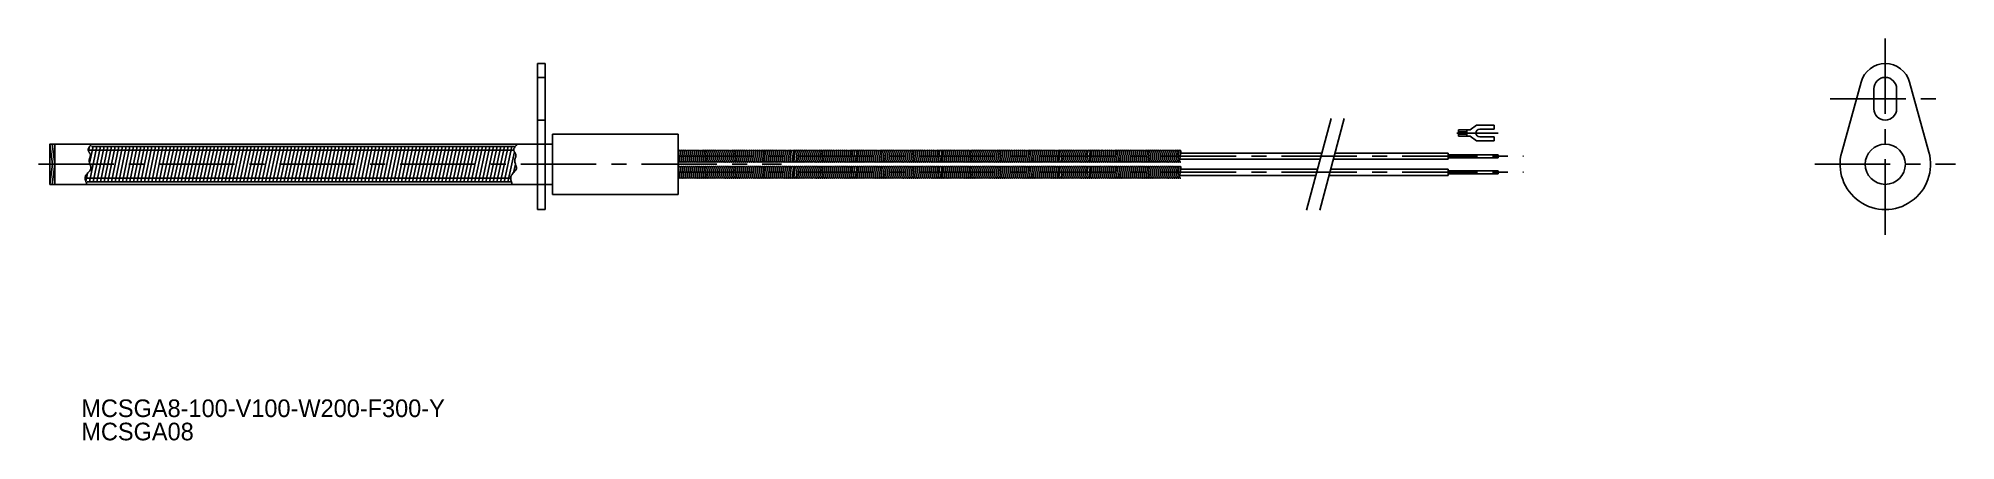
# Model space of a CAD drawing. Extents: x 54 to 435, y 204 to 284.
import ezdxf

# ---------------------------------------------------------------- set-up
doc = ezdxf.new("R2010")
doc.units = 0
doc.header["$LTSCALE"] = 12
for name, pattern in [('CENTER', [2, 1.25, -0.25, 0.25, -0.25]), ('DASHED', [0.75, 0.5, -0.25]), ('PHANTOM', [15, 7.5, -1.5, 1.5, -1.5, 1.5, -1.5])]:
    doc.linetypes.add(name, pattern=pattern)
doc.layers.get('0').update_dxf_attribs({"linetype": 'CONTINUOUS'})
doc.layers.add('CENTER', color=1, linetype='CENTER')

msp = doc.modelspace()

# ---------------------------------------------------------------- texts
at = {"color": 7, "linetype": 'CONTINUOUS'}
for s, p in [('MCSGA8-100-V100-W200-F300-Y', (62.45, 208.32)), ('MCSGA08', (62.45, 203.7))]:
    msp.add_text(s, height=3.5, dxfattribs=at).set_placement(p)

# ---------------------------------------------------------------- linework, layer by layer
at = {"color": 7, "linetype": 'CONTINUOUS'}
for p, q in [((153.22, 278.54), (153.22, 249.54)), ((154.72, 278.54), (153.22, 278.54)), ((154.72, 278.54), (154.72, 249.54)), ((416.51, 274.88), (412.66, 260.94)), ((426.15, 274.88), (430.01, 260.94)), ((419.08, 273.54), (419.08, 269.54)), ((423.58, 273.54), (423.58, 269.54)), ((156.22, 264.54), (156.22, 252.54)), ((156.22, 264.54), (181.22, 264.54)), ((181.22, 264.54), (181.22, 252.54)), ((336.44, 265.36), (338.72, 265.36)), ((336.44, 264.14), (336.44, 265.36)), ((338.09, 265.01), (336.44, 265.01)), ((338.09, 264.49), (336.44, 264.49)), ((336.44, 264.14), (338.72, 264.14)), ((338.09, 265.36), (338.09, 264.14)), ((339.98, 266.29), (338.72, 265.36)), ((339.98, 263.21), (338.72, 264.14)), ((339.98, 266.29), (343.51, 266.29)), ((339.98, 263.21), (343.51, 263.21)), ((340.67, 265.53), (343.51, 265.53)), ((340.67, 263.97), (343.51, 263.97)), ((343.51, 266.29), (343.51, 265.53)), ((343.51, 263.97), (343.51, 263.21)), ((56.22, 262.54), (56.75, 258.54)), ((56.63, 262.54), (57.15, 258.54)), ((57.15, 254.54), (57.15, 262.54)), ((181.28, 261.09), (181.22, 260.68)), ((181.67, 261.09), (181.41, 259.14)), ((182.07, 261.09), (181.81, 259.14)), ((182.47, 261.14), (182.21, 259.19)), ((182.85, 261.09), (182.59, 259.14)), ((183.25, 261.09), (182.99, 259.14)), ((183.64, 261.09), (183.38, 259.14)), ((184.04, 261.14), (183.78, 259.19)), ((184.43, 261.09), (184.17, 259.14)), ((184.82, 261.09), (184.56, 259.14)), ((185.21, 261.09), (184.95, 259.14)), ((185.61, 261.09), (185.35, 259.14)), ((186, 261.09), (185.74, 259.14)), ((186.4, 261.14), (186.14, 259.19)), ((186.79, 261.09), (186.53, 259.14)), ((187.18, 261.09), (186.92, 259.14)), ((187.57, 261.09), (187.31, 259.14)), ((187.97, 261.09), (187.71, 259.14)), ((188.36, 261.09), (188.1, 259.14)), ((188.75, 261.09), (188.49, 259.14)), ((189.15, 261.09), (188.89, 259.14)), ((189.55, 261.14), (189.29, 259.19)), ((189.93, 261.09), (189.67, 259.14)), ((190.33, 261.09), (190.07, 259.14)), ((190.72, 261.09), (190.46, 259.14)), ((191.11, 261.09), (190.85, 259.14)), ((191.51, 261.09), (191.25, 259.14)), ((191.9, 261.09), (191.64, 259.14)), ((192.3, 261.14), (192.04, 259.19)), ((192.69, 261.09), (192.43, 259.14)), ((193.08, 261.09), (192.82, 259.14)), ((193.48, 261.09), (193.22, 259.14)), ((193.87, 261.09), (193.61, 259.14)), ((194.26, 261.09), (194, 259.14)), ((194.66, 261.09), (194.4, 259.14)), ((195.05, 261.09), (194.79, 259.14)), ((195.45, 261.14), (195.19, 259.19)), ((195.84, 261.09), (195.58, 259.14)), ((196.23, 261.09), (195.97, 259.14)), ((196.62, 261.09), (196.36, 259.14)), ((197.02, 261.09), (196.76, 259.14)), ((197.41, 261.09), (197.15, 259.14)), ((197.8, 261.09), (197.54, 259.14)), ((198.2, 261.14), (197.94, 259.19)), ((198.59, 261.09), (198.33, 259.14)), ((198.98, 261.09), (198.72, 259.14)), ((199.38, 261.09), (199.12, 259.14)), ((199.77, 261.09), (199.51, 259.14)), ((200.16, 261.09), (199.9, 259.14)), ((200.56, 261.09), (200.3, 259.14)), ((200.95, 261.09), (200.69, 259.14)), ((201.34, 261.09), (201.08, 259.14)), ((201.74, 261.09), (201.48, 259.14)), ((202.14, 261.14), (201.88, 259.19)), ((202.52, 261.09), (202.26, 259.14)), ((202.92, 261.09), (202.66, 259.14)), ((203.31, 261.09), (203.05, 259.14)), ((203.7, 261.09), (203.44, 259.14)), ((204.1, 261.09), (203.84, 259.14)), ((204.49, 261.09), (204.23, 259.14)), ((204.89, 261.09), (204.63, 259.14)), ((205.28, 261.09), (205.02, 259.14)), ((205.68, 261.14), (205.42, 259.19)), ((206.07, 261.09), (205.81, 259.14)), ((206.46, 261.09), (206.2, 259.14)), ((206.85, 261.09), (206.59, 259.14)), ((207.25, 261.09), (206.99, 259.14)), ((207.64, 261.09), (207.38, 259.14)), ((208.03, 261.09), (207.77, 259.14)), ((208.43, 261.09), (208.17, 259.14)), ((208.82, 261.09), (208.56, 259.14)), ((209.21, 261.09), (208.95, 259.14)), ((209.61, 261.14), (209.35, 259.19)), ((210, 261.09), (209.74, 259.14)), ((210.39, 261.09), (210.13, 259.14)), ((210.79, 261.09), (210.53, 259.14)), ((211.18, 261.09), (210.92, 259.14)), ((211.57, 261.09), (211.31, 259.14)), ((211.97, 261.09), (211.71, 259.14)), ((212.36, 261.09), (212.1, 259.14)), ((212.75, 261.09), (212.49, 259.14)), ((213.15, 261.09), (212.89, 259.14)), ((213.54, 261.09), (213.28, 259.14)), ((213.93, 261.09), (213.67, 259.14)), ((214.33, 261.09), (214.07, 259.14)), ((214.72, 261.09), (214.46, 259.14)), ((215.11, 261.09), (214.85, 259.14)), ((215.51, 261.09), (215.25, 259.14)), ((215.9, 261.09), (215.64, 259.14)), ((216.3, 261.09), (216.04, 259.14)), ((216.7, 261.14), (216.44, 259.19)), ((217.08, 261.09), (216.82, 259.14)), ((217.48, 261.09), (217.22, 259.14)), ((217.87, 261.09), (217.61, 259.14)), ((218.26, 261.09), (218, 259.14)), ((218.66, 261.09), (218.4, 259.14)), ((219.05, 261.09), (218.79, 259.14)), ((219.44, 261.09), (219.18, 259.14)), ((219.84, 261.09), (219.58, 259.14)), ((220.23, 261.09), (219.97, 259.14)), ((220.62, 261.09), (220.36, 259.14)), ((221.02, 261.09), (220.76, 259.14)), ((221.41, 261.09), (221.15, 259.14)), ((221.8, 261.09), (221.54, 259.14)), ((222.2, 261.09), (221.94, 259.14)), ((222.59, 261.09), (222.33, 259.14)), ((222.59, 261.09), (222.33, 259.14)), ((222.98, 261.09), (222.72, 259.14)), ((222.98, 261.09), (222.72, 259.14)), ((223.38, 261.14), (223.12, 259.19)), ((223.77, 261.09), (223.51, 259.14)), ((224.16, 261.09), (223.9, 259.14)), ((224.56, 261.09), (224.3, 259.14)), ((224.95, 261.09), (224.69, 259.14)), ((225.34, 261.09), (225.08, 259.14)), ((225.75, 261.14), (225.49, 259.19)), ((226.13, 261.09), (225.87, 259.14)), ((226.53, 261.09), (226.27, 259.14)), ((226.92, 261.09), (226.66, 259.14)), ((227.31, 261.09), (227.05, 259.14)), ((227.71, 261.09), (227.45, 259.14)), ((228.1, 261.09), (227.84, 259.14)), ((228.49, 261.09), (228.23, 259.14)), ((228.89, 261.14), (228.63, 259.19)), ((229.28, 261.09), (229.02, 259.14)), ((229.67, 261.09), (229.41, 259.14)), ((230.07, 261.09), (229.81, 259.14)), ((230.46, 261.09), (230.2, 259.14)), ((230.85, 261.09), (230.59, 259.14)), ((231.25, 261.09), (230.99, 259.14)), ((231.65, 261.14), (231.39, 259.19)), ((232.03, 261.09), (231.77, 259.14)), ((232.43, 261.09), (232.17, 259.14)), ((232.82, 261.09), (232.56, 259.14)), ((233.21, 261.09), (232.95, 259.14)), ((233.61, 261.09), (233.35, 259.14)), ((234, 261.09), (233.74, 259.14)), ((234.39, 261.09), (234.13, 259.14)), ((234.79, 261.14), (234.53, 259.19)), ((235.18, 261.09), (234.92, 259.14)), ((235.57, 261.09), (235.31, 259.14)), ((235.97, 261.09), (235.71, 259.14)), ((236.36, 261.09), (236.1, 259.14)), ((236.75, 261.09), (236.49, 259.14)), ((237.15, 261.09), (236.89, 259.14)), ((237.55, 261.14), (237.29, 259.19)), ((237.94, 261.09), (237.68, 259.14)), ((238.33, 261.09), (238.07, 259.14)), ((238.72, 261.09), (238.46, 259.14)), ((239.12, 261.09), (238.86, 259.14)), ((239.51, 261.09), (239.25, 259.14)), ((239.9, 261.09), (239.64, 259.14)), ((240.3, 261.09), (240.04, 259.14)), ((240.69, 261.09), (240.43, 259.14)), ((241.08, 261.09), (240.82, 259.14)), ((241.48, 261.14), (241.22, 259.19)), ((241.87, 261.09), (241.61, 259.14)), ((242.26, 261.09), (242, 259.14)), ((242.66, 261.09), (242.4, 259.14)), ((243.05, 261.09), (242.79, 259.14)), ((243.44, 261.09), (243.18, 259.14)), ((243.84, 261.09), (243.58, 259.14)), ((244.23, 261.09), (243.97, 259.14)), ((244.62, 261.09), (244.36, 259.14)), ((245.02, 261.14), (244.76, 259.19)), ((245.41, 261.09), (245.15, 259.14)), ((245.8, 261.09), (245.54, 259.14)), ((246.2, 261.09), (245.94, 259.14)), ((246.59, 261.09), (246.33, 259.14)), ((246.98, 261.09), (246.72, 259.14)), ((247.38, 261.09), (247.12, 259.14)), ((247.77, 261.09), (247.51, 259.14)), ((248.16, 261.09), (247.9, 259.14)), ((248.56, 261.09), (248.3, 259.14)), ((248.96, 261.14), (248.7, 259.19)), ((249.35, 261.09), (249.09, 259.14)), ((249.74, 261.09), (249.48, 259.14)), ((250.13, 261.09), (249.87, 259.14)), ((250.53, 261.09), (250.27, 259.14)), ((250.92, 261.09), (250.66, 259.14)), ((251.31, 261.09), (251.05, 259.14)), ((251.71, 261.09), (251.45, 259.14)), ((252.1, 261.09), (251.84, 259.14)), ((252.49, 261.09), (252.23, 259.14)), ((252.89, 261.09), (252.63, 259.14)), ((253.28, 261.09), (253.02, 259.14)), ((253.67, 261.09), (253.41, 259.14)), ((254.07, 261.09), (253.81, 259.14)), ((254.46, 261.09), (254.2, 259.14)), ((254.85, 261.09), (254.59, 259.14)), ((255.25, 261.09), (254.99, 259.14)), ((255.64, 261.09), (255.38, 259.14)), ((256.04, 261.14), (255.78, 259.19)), ((256.43, 261.09), (256.17, 259.14)), ((256.82, 261.09), (256.56, 259.14)), ((257.21, 261.09), (256.95, 259.14)), ((257.61, 261.09), (257.35, 259.14)), ((258, 261.09), (257.74, 259.14)), ((258.39, 261.09), (258.13, 259.14)), ((258.79, 261.09), (258.53, 259.14)), ((259.18, 261.09), (258.92, 259.14)), ((259.58, 261.09), (259.32, 259.14)), ((259.97, 261.09), (259.71, 259.14)), ((260.36, 261.09), (260.1, 259.14)), ((260.76, 261.09), (260.5, 259.14)), ((261.15, 261.09), (260.89, 259.14)), ((261.54, 261.09), (261.28, 259.14)), ((261.94, 261.09), (261.68, 259.14)), ((262.33, 261.09), (262.07, 259.14)), ((262.33, 261.09), (262.07, 259.14)), ((262.72, 261.09), (262.46, 259.14)), ((263.12, 261.09), (262.86, 259.14)), ((263.51, 261.09), (263.25, 259.14)), ((263.9, 261.09), (263.64, 259.14)), ((264.3, 261.09), (264.04, 259.14)), ((264.69, 261.09), (264.43, 259.14)), ((265.08, 261.09), (264.82, 259.14)), ((265.48, 261.14), (265.22, 259.19)), ((265.87, 261.09), (265.61, 259.14)), ((266.26, 261.09), (266, 259.14)), ((266.66, 261.09), (266.4, 259.14)), ((267.05, 261.09), (266.79, 259.14)), ((267.44, 261.09), (267.18, 259.14)), ((267.84, 261.09), (267.58, 259.14)), ((268.23, 261.09), (267.97, 259.14)), ((268.62, 261.09), (268.36, 259.14)), ((269.02, 261.09), (268.76, 259.14)), ((269.41, 261.09), (269.15, 259.14)), ((269.8, 261.09), (269.54, 259.14)), ((270.2, 261.09), (269.94, 259.14)), ((270.59, 261.09), (270.33, 259.14)), ((270.99, 261.09), (270.73, 259.14)), ((271.38, 261.09), (271.12, 259.14)), ((271.77, 261.09), (271.51, 259.14)), ((272.17, 261.09), (271.91, 259.14)), ((272.57, 261.14), (272.31, 259.19)), ((272.95, 261.09), (272.69, 259.14)), ((273.35, 261.09), (273.09, 259.14)), ((273.74, 261.09), (273.48, 259.14)), ((274.13, 261.09), (273.87, 259.14)), ((274.53, 261.09), (274.27, 259.14)), ((274.92, 261.09), (274.66, 259.14)), ((275.31, 261.09), (275.05, 259.14)), ((275.71, 261.09), (275.45, 259.14)), ((276.1, 261.09), (275.84, 259.14)), ((276.49, 261.09), (276.23, 259.14)), ((276.89, 261.09), (276.63, 259.14)), ((277.28, 261.09), (277.02, 259.14)), ((277.67, 261.09), (277.41, 259.14)), ((278.07, 261.09), (277.81, 259.14)), ((278.46, 261.09), (278.2, 259.14)), ((278.46, 261.09), (278.2, 259.14)), ((278.85, 261.09), (278.59, 259.14)), ((278.85, 261.09), (278.59, 259.14)), ((279.25, 261.09), (278.99, 259.14)), ((279.64, 261.09), (279.38, 259.14)), ((280.03, 261.09), (279.77, 259.14)), ((280.43, 261.09), (280.17, 259.14)), ((280.82, 261.09), (280.56, 259.14)), ((281.21, 261.09), (280.95, 259.14)), ((281.21, 261.09), (280.95, 259.14)), ((281.22, 260.74), (309.25, 260.74)), ((281.22, 259.54), (308.93, 259.54)), ((311.52, 259.54), (334.34, 259.54)), ((311.84, 260.74), (334.34, 260.74)), ((334.34, 260.74), (334.34, 259.54)), ((334.34, 260.44), (344.34, 260.44)), ((334.34, 259.84), (344.34, 259.84)), ((344.34, 260.44), (344.34, 259.84)), ((56.22, 254.54), (56.75, 258.54)), ((56.63, 254.54), (57.15, 258.54)), ((181.28, 257.89), (181.22, 257.48)), ((181.67, 257.89), (181.41, 255.94)), ((182.07, 257.89), (181.81, 255.94)), ((182.47, 257.94), (182.21, 255.99)), ((182.85, 257.89), (182.59, 255.94)), ((183.25, 257.89), (182.99, 255.94)), ((183.64, 257.89), (183.38, 255.94)), ((184.04, 257.94), (183.78, 255.99)), ((184.43, 257.89), (184.17, 255.94)), ((184.82, 257.89), (184.56, 255.94)), ((185.21, 257.89), (184.95, 255.94)), ((185.61, 257.89), (185.35, 255.94)), ((186, 257.89), (185.74, 255.94)), ((186.4, 257.94), (186.14, 255.99)), ((186.79, 257.89), (186.53, 255.94)), ((187.18, 257.89), (186.92, 255.94)), ((187.57, 257.89), (187.31, 255.94)), ((187.97, 257.89), (187.71, 255.94)), ((188.36, 257.89), (188.1, 255.94)), ((188.75, 257.89), (188.49, 255.94)), ((189.15, 257.89), (188.89, 255.94)), ((189.55, 257.94), (189.29, 255.99)), ((189.93, 257.89), (189.67, 255.94)), ((190.33, 257.89), (190.07, 255.94)), ((190.72, 257.89), (190.46, 255.94)), ((191.11, 257.89), (190.85, 255.94)), ((191.51, 257.89), (191.25, 255.94)), ((191.9, 257.89), (191.64, 255.94)), ((192.3, 257.94), (192.04, 255.99)), ((192.69, 257.89), (192.43, 255.94)), ((193.08, 257.89), (192.82, 255.94)), ((193.48, 257.89), (193.22, 255.94)), ((193.87, 257.89), (193.61, 255.94)), ((194.26, 257.89), (194, 255.94)), ((194.66, 257.89), (194.4, 255.94)), ((195.05, 257.89), (194.79, 255.94)), ((195.45, 257.94), (195.19, 255.99)), ((195.84, 257.89), (195.58, 255.94)), ((196.23, 257.89), (195.97, 255.94)), ((196.62, 257.89), (196.36, 255.94)), ((197.02, 257.89), (196.76, 255.94)), ((197.41, 257.89), (197.15, 255.94)), ((197.8, 257.89), (197.54, 255.94)), ((198.2, 257.94), (197.94, 255.99)), ((198.59, 257.89), (198.33, 255.94)), ((198.98, 257.89), (198.72, 255.94)), ((199.38, 257.89), (199.12, 255.94)), ((199.77, 257.89), (199.51, 255.94)), ((200.16, 257.89), (199.9, 255.94)), ((200.56, 257.89), (200.3, 255.94)), ((200.95, 257.89), (200.69, 255.94)), ((201.34, 257.89), (201.08, 255.94)), ((201.74, 257.89), (201.48, 255.94)), ((202.14, 257.94), (201.88, 255.99)), ((202.52, 257.89), (202.26, 255.94)), ((202.92, 257.89), (202.66, 255.94)), ((203.31, 257.89), (203.05, 255.94)), ((203.7, 257.89), (203.44, 255.94)), ((204.1, 257.89), (203.84, 255.94)), ((204.49, 257.89), (204.23, 255.94)), ((204.89, 257.89), (204.63, 255.94)), ((205.28, 257.89), (205.02, 255.94)), ((205.68, 257.94), (205.42, 255.99)), ((206.07, 257.89), (205.81, 255.94)), ((206.46, 257.89), (206.2, 255.94)), ((206.85, 257.89), (206.59, 255.94)), ((207.25, 257.89), (206.99, 255.94)), ((207.64, 257.89), (207.38, 255.94)), ((208.03, 257.89), (207.77, 255.94)), ((208.43, 257.89), (208.17, 255.94)), ((208.82, 257.89), (208.56, 255.94)), ((209.21, 257.89), (208.95, 255.94)), ((209.61, 257.94), (209.35, 255.99)), ((210, 257.89), (209.74, 255.94)), ((210.39, 257.89), (210.13, 255.94)), ((210.79, 257.89), (210.53, 255.94)), ((211.18, 257.89), (210.92, 255.94)), ((211.57, 257.89), (211.31, 255.94)), ((211.97, 257.89), (211.71, 255.94)), ((212.36, 257.89), (212.1, 255.94)), ((212.75, 257.89), (212.49, 255.94)), ((213.15, 257.89), (212.89, 255.94)), ((213.54, 257.89), (213.28, 255.94)), ((213.93, 257.89), (213.67, 255.94)), ((214.33, 257.89), (214.07, 255.94)), ((214.72, 257.89), (214.46, 255.94)), ((215.11, 257.89), (214.85, 255.94)), ((215.51, 257.89), (215.25, 255.94)), ((215.9, 257.89), (215.64, 255.94)), ((216.3, 257.89), (216.04, 255.94)), ((216.7, 257.94), (216.44, 255.99)), ((217.08, 257.89), (216.82, 255.94)), ((217.48, 257.89), (217.22, 255.94)), ((217.87, 257.89), (217.61, 255.94)), ((218.26, 257.89), (218, 255.94)), ((218.66, 257.89), (218.4, 255.94)), ((219.05, 257.89), (218.79, 255.94)), ((219.44, 257.89), (219.18, 255.94)), ((219.84, 257.89), (219.58, 255.94)), ((220.23, 257.89), (219.97, 255.94)), ((220.62, 257.89), (220.36, 255.94)), ((221.02, 257.89), (220.76, 255.94)), ((221.02, 257.89), (220.76, 255.94)), ((221.41, 257.89), (221.15, 255.94)), ((221.8, 257.89), (221.54, 255.94)), ((222.2, 257.89), (221.94, 255.94)), ((222.59, 257.89), (222.33, 255.94)), ((222.59, 257.89), (222.33, 255.94)), ((222.98, 257.89), (222.72, 255.94)), ((222.98, 257.89), (222.72, 255.94)), ((223.38, 257.94), (223.12, 255.99)), ((223.77, 257.89), (223.51, 255.94)), ((224.16, 257.89), (223.9, 255.94)), ((224.56, 257.89), (224.3, 255.94)), ((224.95, 257.89), (224.69, 255.94)), ((225.34, 257.89), (225.08, 255.94)), ((225.75, 257.94), (225.49, 255.99)), ((226.13, 257.89), (225.87, 255.94)), ((226.53, 257.89), (226.27, 255.94)), ((226.92, 257.89), (226.66, 255.94)), ((227.31, 257.89), (227.05, 255.94)), ((227.71, 257.89), (227.45, 255.94)), ((228.1, 257.89), (227.84, 255.94)), ((228.49, 257.89), (228.23, 255.94)), ((228.89, 257.94), (228.63, 255.99)), ((229.28, 257.89), (229.02, 255.94)), ((229.67, 257.89), (229.41, 255.94)), ((230.07, 257.89), (229.81, 255.94)), ((230.46, 257.89), (230.2, 255.94)), ((230.85, 257.89), (230.59, 255.94)), ((231.25, 257.89), (230.99, 255.94)), ((231.65, 257.94), (231.39, 255.99)), ((232.03, 257.89), (231.77, 255.94)), ((232.43, 257.89), (232.17, 255.94)), ((232.82, 257.89), (232.56, 255.94)), ((233.21, 257.89), (232.95, 255.94)), ((233.61, 257.89), (233.35, 255.94)), ((234, 257.89), (233.74, 255.94)), ((234.39, 257.89), (234.13, 255.94)), ((234.79, 257.94), (234.53, 255.99)), ((235.18, 257.89), (234.92, 255.94)), ((235.57, 257.89), (235.31, 255.94)), ((235.97, 257.89), (235.71, 255.94)), ((236.36, 257.89), (236.1, 255.94)), ((236.75, 257.89), (236.49, 255.94)), ((237.15, 257.89), (236.89, 255.94)), ((237.55, 257.94), (237.29, 255.99)), ((237.94, 257.89), (237.68, 255.94)), ((238.33, 257.89), (238.07, 255.94)), ((238.72, 257.89), (238.46, 255.94)), ((239.12, 257.89), (238.86, 255.94)), ((239.51, 257.89), (239.25, 255.94)), ((239.9, 257.89), (239.64, 255.94)), ((240.3, 257.89), (240.04, 255.94)), ((240.69, 257.89), (240.43, 255.94)), ((241.08, 257.89), (240.82, 255.94)), ((241.48, 257.94), (241.22, 255.99)), ((241.87, 257.89), (241.61, 255.94)), ((242.26, 257.89), (242, 255.94)), ((242.66, 257.89), (242.4, 255.94)), ((243.05, 257.89), (242.79, 255.94)), ((243.44, 257.89), (243.18, 255.94)), ((243.84, 257.89), (243.58, 255.94)), ((244.23, 257.89), (243.97, 255.94)), ((244.62, 257.89), (244.36, 255.94)), ((245.02, 257.94), (244.76, 255.99)), ((245.41, 257.89), (245.15, 255.94)), ((245.8, 257.89), (245.54, 255.94)), ((246.2, 257.89), (245.94, 255.94)), ((246.59, 257.89), (246.33, 255.94)), ((246.98, 257.89), (246.72, 255.94)), ((247.38, 257.89), (247.12, 255.94)), ((247.77, 257.89), (247.51, 255.94)), ((248.16, 257.89), (247.9, 255.94)), ((248.56, 257.89), (248.3, 255.94)), ((248.96, 257.94), (248.7, 255.99)), ((249.35, 257.89), (249.09, 255.94)), ((249.74, 257.89), (249.48, 255.94)), ((250.13, 257.89), (249.87, 255.94)), ((250.53, 257.89), (250.27, 255.94)), ((250.92, 257.89), (250.66, 255.94)), ((251.31, 257.89), (251.05, 255.94)), ((251.71, 257.89), (251.45, 255.94)), ((252.1, 257.89), (251.84, 255.94)), ((252.49, 257.89), (252.23, 255.94)), ((252.89, 257.89), (252.63, 255.94)), ((253.28, 257.89), (253.02, 255.94)), ((253.67, 257.89), (253.41, 255.94)), ((254.07, 257.89), (253.81, 255.94)), ((254.46, 257.89), (254.2, 255.94)), ((254.85, 257.89), (254.59, 255.94)), ((255.25, 257.89), (254.99, 255.94)), ((255.64, 257.89), (255.38, 255.94)), ((256.04, 257.94), (255.78, 255.99)), ((256.43, 257.89), (256.17, 255.94)), ((256.82, 257.89), (256.56, 255.94)), ((257.21, 257.89), (256.95, 255.94)), ((257.61, 257.89), (257.35, 255.94)), ((258, 257.89), (257.74, 255.94)), ((258.39, 257.89), (258.13, 255.94)), ((258.79, 257.89), (258.53, 255.94)), ((259.18, 257.89), (258.92, 255.94)), ((259.58, 257.89), (259.32, 255.94)), ((259.97, 257.89), (259.71, 255.94)), ((260.36, 257.89), (260.1, 255.94)), ((260.36, 257.89), (260.1, 255.94)), ((260.76, 257.89), (260.5, 255.94)), ((261.15, 257.89), (260.89, 255.94)), ((261.54, 257.89), (261.28, 255.94)), ((261.94, 257.89), (261.68, 255.94)), ((261.94, 257.89), (261.68, 255.94)), ((262.33, 257.89), (262.07, 255.94)), ((262.33, 257.89), (262.07, 255.94)), ((262.72, 257.89), (262.46, 255.94)), ((263.12, 257.89), (262.86, 255.94)), ((263.51, 257.89), (263.25, 255.94)), ((263.9, 257.89), (263.64, 255.94)), ((264.3, 257.89), (264.04, 255.94)), ((264.69, 257.89), (264.43, 255.94)), ((265.08, 257.89), (264.82, 255.94)), ((265.48, 257.94), (265.22, 255.99)), ((265.87, 257.89), (265.61, 255.94)), ((266.26, 257.89), (266, 255.94)), ((266.66, 257.89), (266.4, 255.94)), ((267.05, 257.89), (266.79, 255.94)), ((267.44, 257.89), (267.18, 255.94)), ((267.84, 257.89), (267.58, 255.94)), ((268.23, 257.89), (267.97, 255.94)), ((268.62, 257.89), (268.36, 255.94)), ((269.02, 257.89), (268.76, 255.94)), ((269.41, 257.89), (269.15, 255.94)), ((269.8, 257.89), (269.54, 255.94)), ((270.2, 257.89), (269.94, 255.94)), ((270.59, 257.89), (270.33, 255.94)), ((270.99, 257.89), (270.73, 255.94)), ((271.38, 257.89), (271.12, 255.94)), ((271.77, 257.89), (271.51, 255.94)), ((272.17, 257.89), (271.91, 255.94)), ((272.57, 257.94), (272.31, 255.99)), ((272.95, 257.89), (272.69, 255.94)), ((273.35, 257.89), (273.09, 255.94)), ((273.74, 257.89), (273.48, 255.94)), ((274.13, 257.89), (273.87, 255.94)), ((274.53, 257.89), (274.27, 255.94)), ((274.92, 257.89), (274.66, 255.94)), ((275.31, 257.89), (275.05, 255.94)), ((275.71, 257.89), (275.45, 255.94)), ((276.1, 257.89), (275.84, 255.94)), ((276.49, 257.89), (276.23, 255.94)), ((276.89, 257.89), (276.63, 255.94)), ((276.89, 257.89), (276.63, 255.94)), ((277.28, 257.89), (277.02, 255.94)), ((277.67, 257.89), (277.41, 255.94)), ((278.07, 257.89), (277.81, 255.94)), ((278.46, 257.89), (278.2, 255.94)), ((278.46, 257.89), (278.2, 255.94)), ((278.85, 257.89), (278.59, 255.94)), ((278.85, 257.89), (278.59, 255.94)), ((279.25, 257.89), (278.99, 255.94)), ((279.64, 257.89), (279.38, 255.94)), ((280.03, 257.89), (279.77, 255.94)), ((280.43, 257.89), (280.17, 255.94)), ((280.82, 257.89), (280.56, 255.94)), ((281.21, 257.89), (280.95, 255.94)), ((281.21, 257.89), (280.95, 255.94)), ((281.21, 257.89), (280.95, 255.94)), ((281.22, 257.54), (308.39, 257.54)), ((281.22, 256.34), (308.07, 256.34)), ((310.66, 256.34), (334.34, 256.34)), ((310.98, 257.54), (334.34, 257.54)), ((334.34, 257.54), (334.34, 256.34)), ((334.34, 257.24), (344.34, 257.24)), ((334.34, 256.64), (344.34, 256.64)), ((344.34, 257.24), (344.34, 256.64)), ((156.22, 252.54), (181.22, 252.54)), ((154.72, 249.54), (153.22, 249.54))]:
    msp.add_line(p, q, dxfattribs=at)
at = {"color": 3, "linetype": 'DASHED'}
for p, q in [((154.72, 275.79), (153.22, 275.79)), ((154.72, 267.29), (153.22, 267.29))]:
    msp.add_line(p, q, dxfattribs=at)
at = {"color": 3, "linetype": 'PHANTOM'}
for p, q in [((311.1, 267.64), (306.22, 249.44)), ((313.69, 267.64), (308.81, 249.44))]:
    msp.add_line(p, q, dxfattribs=at)
at = {"color": 3, "linetype": 'CONTINUOUS'}
for p, q in [((63.89, 261.13), (64.09, 262.05)), ((63.89, 261.33), (148.41, 261.33)), ((64.05, 255.05), (65.55, 262.05)), ((64.11, 258.74), (64.82, 262.05)), ((64.47, 262.05), (148.6, 262.05)), ((64.78, 255.05), (66.28, 262.05)), ((65.51, 255.05), (67.01, 262.05)), ((66.24, 255.05), (67.74, 262.05)), ((66.97, 255.05), (68.47, 262.05)), ((67.71, 255.05), (69.2, 262.05)), ((68.43, 255.04), (69.93, 262.05)), ((69.17, 255.05), (70.66, 262.05)), ((69.9, 255.05), (71.39, 262.05)), ((70.63, 255.05), (72.12, 262.05)), ((71.36, 255.05), (72.85, 262.05)), ((72.1, 255.09), (73.58, 262.05)), ((72.82, 255.05), (74.31, 262.05)), ((73.55, 255.05), (75.04, 262.05)), ((73.56, 262.42), (73.57, 262.42)), ((74.28, 255.05), (75.77, 262.05)), ((75.01, 255.05), (76.5, 262.05)), ((75.74, 255.05), (77.23, 262.05)), ((76.47, 255.05), (77.97, 262.05)), ((77.2, 255.04), (78.7, 262.05)), ((77.93, 255.05), (79.43, 262.05)), ((78.66, 255.05), (80.16, 262.05)), ((79.39, 255.05), (80.89, 262.05)), ((80.12, 255.05), (81.62, 262.05)), ((80.86, 255.09), (82.35, 262.05)), ((81.58, 255.05), (83.08, 262.05)), ((82.32, 255.05), (83.81, 262.05)), ((83.04, 255.05), (84.54, 262.05)), ((83.78, 255.05), (85.27, 262.05)), ((84.5, 255.04), (86, 262.05)), ((85.24, 255.05), (86.73, 262.05)), ((85.97, 255.05), (87.46, 262.05)), ((86.7, 255.05), (88.19, 262.05)), ((87.43, 255.05), (88.92, 262.05)), ((88.17, 255.09), (89.65, 262.05)), ((88.89, 255.05), (90.38, 262.05)), ((89.62, 255.05), (91.11, 262.05)), ((90.35, 255.05), (91.84, 262.05)), ((91.08, 255.05), (92.58, 262.05)), ((91.81, 255.04), (93.31, 262.05)), ((92.54, 255.05), (94.04, 262.05)), ((93.27, 255.05), (94.77, 262.05)), ((94, 255.05), (95.5, 262.05)), ((94.73, 255.05), (96.23, 262.05)), ((95.47, 255.09), (96.96, 262.05)), ((96.19, 255.05), (97.69, 262.05)), ((96.93, 255.05), (98.42, 262.05)), ((97.65, 255.05), (99.15, 262.05)), ((98.39, 255.05), (99.88, 262.05)), ((99.11, 255.04), (100.61, 262.05)), ((99.85, 255.05), (101.34, 262.05)), ((100.58, 255.05), (102.07, 262.05)), ((101.31, 255.05), (102.8, 262.05)), ((102.04, 255.05), (103.53, 262.05)), ((102.78, 255.09), (104.26, 262.05)), ((103.5, 255.05), (104.99, 262.05)), ((104.23, 255.05), (105.72, 262.05)), ((104.96, 255.05), (106.45, 262.05)), ((105.69, 255.05), (107.19, 262.05)), ((106.42, 255.04), (107.92, 262.05)), ((107.15, 255.05), (108.65, 262.05)), ((107.88, 255.05), (109.38, 262.05)), ((108.61, 255.05), (110.11, 262.05)), ((109.34, 255.05), (110.84, 262.05)), ((110.08, 255.09), (111.57, 262.05)), ((110.8, 255.05), (112.3, 262.05)), ((111.54, 255.05), (113.03, 262.05)), ((112.26, 255.05), (113.76, 262.05)), ((113, 255.05), (114.49, 262.05)), ((113.72, 255.04), (115.22, 262.05)), ((114.46, 255.05), (115.95, 262.05)), ((115.19, 255.05), (116.68, 262.05)), ((115.92, 255.05), (117.41, 262.05)), ((116.65, 255.05), (118.14, 262.05)), ((117.39, 255.09), (118.87, 262.05)), ((118.11, 255.05), (119.6, 262.05)), ((118.84, 255.05), (120.33, 262.05)), ((119.57, 255.05), (121.06, 262.05)), ((120.3, 255.05), (121.8, 262.05)), ((121.03, 255.04), (122.53, 262.05)), ((121.76, 255.05), (123.26, 262.05)), ((122.49, 255.05), (123.99, 262.05)), ((123.22, 255.05), (124.72, 262.05)), ((123.95, 255.05), (125.45, 262.05)), ((124.69, 255.09), (126.18, 262.05)), ((125.41, 255.05), (126.91, 262.05)), ((126.14, 255.05), (127.64, 262.05)), ((126.87, 255.05), (128.37, 262.05)), ((127.61, 255.05), (129.1, 262.05)), ((128.33, 255.04), (129.83, 262.05)), ((129.07, 255.05), (130.56, 262.05)), ((129.8, 255.05), (131.29, 262.05)), ((130.53, 255.05), (132.02, 262.05)), ((131.26, 255.05), (132.75, 262.05)), ((132, 255.09), (133.48, 262.05)), ((132.72, 255.05), (134.21, 262.05)), ((133.45, 255.05), (134.94, 262.05)), ((134.18, 255.05), (135.67, 262.05)), ((134.91, 255.05), (136.4, 262.05)), ((135.64, 255.05), (137.14, 262.05)), ((136.37, 255.05), (137.87, 262.05)), ((137.1, 255.04), (138.6, 262.05)), ((137.83, 255.05), (139.33, 262.05)), ((138.56, 255.05), (140.06, 262.05)), ((139.29, 255.05), (140.79, 262.05)), ((140.02, 255.05), (141.52, 262.05)), ((140.76, 255.09), (142.25, 262.05)), ((141.49, 255.05), (142.98, 262.05)), ((142.22, 255.05), (143.71, 262.05)), ((142.95, 255.05), (144.44, 262.05)), ((143.68, 255.05), (145.17, 262.05)), ((144.41, 255.05), (145.9, 262.05)), ((145.14, 255.05), (146.63, 262.05)), ((145.86, 255.04), (147.36, 262.05)), ((146.6, 255.05), (148.09, 262.05)), ((147.33, 255.05), (148.6, 261.02)), ((63.26, 255.75), (147.87, 255.75)), ((63.33, 255.09), (63.68, 256.74)), ((148.45, 256.86), (148.81, 258.58)), ((63.62, 255.04), (148.01, 255.04))]:
    msp.add_line(p, q, dxfattribs=at)
at = {"color": 7, "linetype": 'CONTINUOUS'}
for points in [[(153.22, 262.54), (56.22, 262.54), (56.22, 254.54), (153.22, 254.54)], [(154.72, 254.54), (156.22, 254.54), (156.22, 262.54), (154.72, 262.54)]]:
    msp.add_lwpolyline(points, dxfattribs=at)
at = {"color": 3, "linetype": 'CONTINUOUS', "flags": 128}
for points in [[(64.57, 262.54), (64.47, 262.44), (64.31, 262.29), (64.17, 262.13), (64.05, 261.98), (63.94, 261.82), (63.87, 261.67), (63.83, 261.51), (63.82, 261.36), (63.86, 261.2), (63.89, 261.13), (63.93, 261.06), (63.97, 260.99), (64.01, 260.92), (64.06, 260.85), (64.11, 260.77), (64.15, 260.7), (64.19, 260.63), (64.22, 260.55), (64.25, 260.48), (64.26, 260.37), (64.26, 260.26), (64.24, 260.14), (64.22, 260.03), (64.18, 259.91), (64.14, 259.79), (64.1, 259.68), (64.07, 259.56), (64.04, 259.44), (64.02, 259.31), (64.03, 259.14), (64.05, 258.96), (64.1, 258.79), (64.15, 258.62), (64.21, 258.45), (64.27, 258.28), (64.32, 258.11), (64.36, 257.95), (64.37, 257.8), (64.36, 257.65), (64.31, 257.5), (64.23, 257.36), (64.13, 257.22), (64.01, 257.08), (63.88, 256.94), (63.74, 256.81), (63.61, 256.66), (63.49, 256.52), (63.38, 256.37), (63.3, 256.21), (63.27, 256.1), (63.24, 255.98), (63.23, 255.87), (63.22, 255.75), (63.23, 255.63), (63.24, 255.51), (63.26, 255.39), (63.29, 255.27), (63.32, 255.16), (63.36, 255.04), (63.39, 254.97), (63.42, 254.89), (63.45, 254.82), (63.48, 254.74), (63.51, 254.67), (63.55, 254.6), (63.58, 254.54)], [(149.22, 262.54), (149.12, 262.44), (148.96, 262.29), (148.82, 262.13), (148.7, 261.98), (148.6, 261.82), (148.52, 261.67), (148.48, 261.51), (148.47, 261.36), (148.51, 261.2), (148.54, 261.13), (148.58, 261.06), (148.62, 260.99), (148.67, 260.92), (148.71, 260.85), (148.76, 260.77), (148.8, 260.7), (148.84, 260.63), (148.87, 260.55), (148.9, 260.48), (148.91, 260.37), (148.91, 260.26), (148.9, 260.14), (148.87, 260.03), (148.83, 259.91), (148.79, 259.79), (148.75, 259.68), (148.72, 259.56), (148.69, 259.44), (148.68, 259.31), (148.68, 259.14), (148.7, 258.96), (148.75, 258.79), (148.8, 258.62), (148.86, 258.45), (148.92, 258.28), (148.97, 258.11), (149.01, 257.95), (149.02, 257.8), (149.01, 257.65), (148.96, 257.5), (148.88, 257.36), (148.78, 257.22), (148.66, 257.08), (148.53, 256.94), (148.39, 256.81), (148.26, 256.66), (148.14, 256.52), (148.04, 256.37), (147.96, 256.21), (147.92, 256.1), (147.89, 255.98), (147.88, 255.87), (147.87, 255.75), (147.88, 255.63), (147.89, 255.51), (147.91, 255.39), (147.94, 255.27), (147.97, 255.16), (148.01, 255.04), (148.04, 254.97), (148.07, 254.89), (148.1, 254.82), (148.13, 254.74), (148.17, 254.67), (148.2, 254.6), (148.23, 254.54)]]:
    msp.add_lwpolyline(points, dxfattribs=at)
at = {"color": 3, "linetype": 'DASHED'}
for points in [[(154.72, 262.54), (153.22, 262.54)], [(153.22, 254.54), (154.72, 254.54)]]:
    msp.add_lwpolyline(points, dxfattribs=at)
at = {"color": 7, "linetype": 'CONTINUOUS'}
msp.add_circle((421.33, 258.54), 4, dxfattribs=at)
for centre, radius, start, end in [((421.33, 273.54), 5, 15.466, 164.534), ((421.33, 273.54), 2.25, 0, 180), ((421.33, 269.54), 2.25, 180, 0), ((340.67, 264.75), 0.78, 90, 270), ((181.48, 261.12), 0.195, 352.4054, 172.4054), ((181.87, 261.12), 0.195, 352.4054, 172.4054), ((182.27, 261.12), 0.195, 352.4054, 172.4054), ((182.66, 261.12), 0.195, 352.4054, 172.4054), ((183.05, 261.12), 0.195, 352.4054, 172.4054), ((183.45, 261.12), 0.195, 352.4054, 172.4054), ((183.84, 261.12), 0.195, 352.4054, 172.4054), ((184.23, 261.12), 0.195, 352.4054, 172.4054), ((184.63, 261.12), 0.195, 352.4054, 172.4054), ((185.02, 261.12), 0.195, 352.4054, 172.4054), ((185.41, 261.12), 0.195, 352.4054, 172.4054), ((185.81, 261.12), 0.195, 352.4054, 172.4054), ((186.2, 261.12), 0.195, 352.4054, 172.4054), ((186.59, 261.12), 0.195, 352.4054, 172.4054), ((186.99, 261.12), 0.195, 352.4054, 172.4054), ((187.38, 261.12), 0.195, 352.4054, 172.4054), ((187.77, 261.12), 0.195, 352.4054, 172.4054), ((188.17, 261.12), 0.195, 352.4054, 172.4054), ((188.56, 261.12), 0.195, 352.4054, 172.4054), ((188.95, 261.12), 0.195, 352.4054, 172.4054), ((189.35, 261.12), 0.195, 352.4054, 172.4054), ((189.74, 261.12), 0.195, 352.4054, 172.4054), ((190.13, 261.12), 0.195, 352.4054, 172.4054), ((190.53, 261.12), 0.195, 352.4054, 172.4054), ((190.92, 261.12), 0.195, 352.4054, 172.4054), ((191.31, 261.12), 0.195, 352.4054, 172.4054), ((191.71, 261.12), 0.195, 352.4054, 172.4054), ((192.1, 261.12), 0.195, 352.4054, 172.4054), ((192.49, 261.12), 0.195, 352.4054, 172.4054), ((192.89, 261.12), 0.195, 352.4054, 172.4054), ((193.28, 261.12), 0.195, 352.4054, 172.4054), ((193.68, 261.12), 0.195, 352.4054, 172.4054), ((194.07, 261.12), 0.195, 352.4054, 172.4054), ((194.46, 261.12), 0.195, 352.4054, 172.4054), ((194.86, 261.12), 0.195, 352.4054, 172.4054), ((195.25, 261.12), 0.195, 352.4054, 172.4054), ((195.64, 261.12), 0.195, 352.4054, 172.4054), ((196.04, 261.12), 0.195, 352.4054, 172.4054), ((196.43, 261.12), 0.195, 352.4054, 172.4054), ((196.82, 261.12), 0.195, 352.4054, 172.4054), ((197.22, 261.12), 0.195, 352.4054, 172.4054), ((197.61, 261.12), 0.195, 352.4054, 172.4054), ((198, 261.12), 0.195, 352.4054, 172.4054), ((198.4, 261.12), 0.195, 352.4054, 172.4054), ((198.79, 261.12), 0.195, 352.4054, 172.4054), ((199.18, 261.12), 0.195, 352.4054, 172.4054), ((199.58, 261.12), 0.195, 352.4054, 172.4054), ((199.97, 261.12), 0.195, 352.4054, 172.4054), ((200.36, 261.12), 0.195, 352.4054, 172.4054), ((200.76, 261.12), 0.195, 352.4054, 172.4054), ((201.15, 261.12), 0.195, 352.4054, 172.4054), ((201.54, 261.12), 0.195, 352.4054, 172.4054), ((201.94, 261.12), 0.195, 352.4054, 172.4054), ((202.33, 261.12), 0.195, 352.4054, 172.4054), ((202.72, 261.12), 0.195, 352.4054, 172.4054), ((203.12, 261.12), 0.195, 352.4054, 172.4054), ((203.51, 261.12), 0.195, 352.4054, 172.4054), ((203.91, 261.12), 0.195, 352.4054, 172.4054), ((204.3, 261.12), 0.195, 352.4054, 172.4054), ((204.69, 261.12), 0.195, 352.4054, 172.4054), ((205.09, 261.12), 0.195, 352.4054, 172.4054), ((205.48, 261.12), 0.195, 352.4054, 172.4054), ((205.87, 261.12), 0.195, 352.4054, 172.4054), ((206.27, 261.12), 0.195, 352.4054, 172.4054), ((206.66, 261.12), 0.195, 352.4054, 172.4054), ((207.05, 261.12), 0.195, 352.4054, 172.4054), ((207.45, 261.12), 0.195, 352.4054, 172.4054), ((207.84, 261.12), 0.195, 352.4054, 172.4054), ((208.23, 261.12), 0.195, 352.4054, 172.4054), ((208.63, 261.12), 0.195, 352.4054, 172.4054), ((209.02, 261.12), 0.195, 352.4054, 172.4054), ((209.41, 261.12), 0.195, 352.4054, 172.4054), ((209.81, 261.12), 0.195, 352.4054, 172.4054), ((210.2, 261.12), 0.195, 352.4054, 172.4054), ((210.59, 261.12), 0.195, 352.4054, 172.4054), ((210.99, 261.12), 0.195, 352.4054, 172.4054), ((211.38, 261.12), 0.195, 352.4054, 172.4054), ((211.77, 261.12), 0.195, 352.4054, 172.4054), ((212.17, 261.12), 0.195, 352.4054, 172.4054), ((212.56, 261.12), 0.195, 352.4054, 172.4054), ((212.95, 261.12), 0.195, 352.4054, 172.4054), ((213.35, 261.12), 0.195, 352.4054, 172.4054), ((213.74, 261.12), 0.195, 352.4054, 172.4054), ((214.13, 261.12), 0.195, 352.4054, 172.4054), ((214.53, 261.12), 0.195, 352.4054, 172.4054), ((214.92, 261.12), 0.195, 352.4054, 172.4054), ((215.32, 261.12), 0.195, 352.4054, 172.4054), ((215.71, 261.12), 0.195, 352.4054, 172.4054), ((216.1, 261.12), 0.195, 352.4054, 172.4054), ((216.5, 261.12), 0.195, 352.4054, 172.4054), ((216.89, 261.12), 0.195, 352.4054, 172.4054), ((217.28, 261.12), 0.195, 352.4054, 172.4054), ((217.68, 261.12), 0.195, 352.4054, 172.4054), ((218.07, 261.12), 0.195, 352.4054, 172.4054), ((218.46, 261.12), 0.195, 352.4054, 172.4054), ((218.86, 261.12), 0.195, 352.4054, 172.4054), ((219.25, 261.12), 0.195, 352.4054, 172.4054), ((219.64, 261.12), 0.195, 352.4054, 172.4054), ((220.04, 261.12), 0.195, 352.4054, 172.4054), ((220.43, 261.12), 0.195, 352.4054, 172.4054), ((220.82, 261.12), 0.195, 352.4054, 172.4054), ((221.22, 261.12), 0.195, 352.4054, 172.4054), ((221.61, 261.12), 0.195, 352.4054, 172.4054), ((222, 261.12), 0.195, 352.4054, 172.4054), ((222.4, 261.12), 0.195, 352.4054, 172.4054), ((222.79, 261.12), 0.195, 352.4054, 172.4054), ((222.79, 261.12), 0.195, 352.4054, 172.4054), ((223.18, 261.12), 0.195, 352.4054, 172.4054), ((223.58, 261.12), 0.195, 352.4054, 172.4054), ((223.97, 261.12), 0.195, 352.4054, 172.4054), ((224.36, 261.12), 0.195, 352.4054, 172.4054), ((224.76, 261.12), 0.195, 352.4054, 172.4054), ((225.15, 261.12), 0.195, 352.4054, 172.4054), ((225.54, 261.12), 0.195, 352.4054, 172.4054), ((225.94, 261.12), 0.195, 352.4054, 172.4054), ((226.33, 261.12), 0.195, 352.4054, 172.4054), ((226.73, 261.12), 0.195, 352.4054, 172.4054), ((227.12, 261.12), 0.195, 352.4054, 172.4054), ((227.51, 261.12), 0.195, 352.4054, 172.4054), ((227.91, 261.12), 0.195, 352.4054, 172.4054), ((228.3, 261.12), 0.195, 352.4054, 172.4054), ((228.69, 261.12), 0.195, 352.4054, 172.4054), ((229.09, 261.12), 0.195, 352.4054, 172.4054), ((229.48, 261.12), 0.195, 352.4054, 172.4054), ((229.87, 261.12), 0.195, 352.4054, 172.4054), ((230.27, 261.12), 0.195, 352.4054, 172.4054), ((230.66, 261.12), 0.195, 352.4054, 172.4054), ((231.05, 261.12), 0.195, 352.4054, 172.4054), ((231.45, 261.12), 0.195, 352.4054, 172.4054), ((231.84, 261.12), 0.195, 352.4054, 172.4054), ((232.23, 261.12), 0.195, 352.4054, 172.4054), ((232.63, 261.12), 0.195, 352.4054, 172.4054), ((233.02, 261.12), 0.195, 352.4054, 172.4054), ((233.41, 261.12), 0.195, 352.4054, 172.4054), ((233.81, 261.12), 0.195, 352.4054, 172.4054), ((234.2, 261.12), 0.195, 352.4054, 172.4054), ((234.59, 261.12), 0.195, 352.4054, 172.4054), ((234.99, 261.12), 0.195, 352.4054, 172.4054), ((235.38, 261.12), 0.195, 352.4054, 172.4054), ((235.77, 261.12), 0.195, 352.4054, 172.4054), ((236.17, 261.12), 0.195, 352.4054, 172.4054), ((236.56, 261.12), 0.195, 352.4054, 172.4054), ((236.95, 261.12), 0.195, 352.4054, 172.4054), ((237.35, 261.12), 0.195, 352.4054, 172.4054), ((237.74, 261.12), 0.195, 352.4054, 172.4054), ((238.14, 261.12), 0.195, 352.4054, 172.4054), ((238.53, 261.12), 0.195, 352.4054, 172.4054), ((238.92, 261.12), 0.195, 352.4054, 172.4054), ((239.32, 261.12), 0.195, 352.4054, 172.4054), ((239.71, 261.12), 0.195, 352.4054, 172.4054), ((240.1, 261.12), 0.195, 352.4054, 172.4054), ((240.5, 261.12), 0.195, 352.4054, 172.4054), ((240.89, 261.12), 0.195, 352.4054, 172.4054), ((241.28, 261.12), 0.195, 352.4054, 172.4054), ((241.68, 261.12), 0.195, 352.4054, 172.4054), ((242.07, 261.12), 0.195, 352.4054, 172.4054), ((242.46, 261.12), 0.195, 352.4054, 172.4054), ((242.86, 261.12), 0.195, 352.4054, 172.4054), ((243.25, 261.12), 0.195, 352.4054, 172.4054), ((243.64, 261.12), 0.195, 352.4054, 172.4054), ((244.04, 261.12), 0.195, 352.4054, 172.4054), ((244.43, 261.12), 0.195, 352.4054, 172.4054), ((244.82, 261.12), 0.195, 352.4054, 172.4054), ((245.22, 261.12), 0.195, 352.4054, 172.4054), ((245.61, 261.12), 0.195, 352.4054, 172.4054), ((246, 261.12), 0.195, 352.4054, 172.4054), ((246.4, 261.12), 0.195, 352.4054, 172.4054), ((246.79, 261.12), 0.195, 352.4054, 172.4054), ((247.18, 261.12), 0.195, 352.4054, 172.4054), ((247.58, 261.12), 0.195, 352.4054, 172.4054), ((247.97, 261.12), 0.195, 352.4054, 172.4054), ((248.37, 261.12), 0.195, 352.4054, 172.4054), ((248.76, 261.12), 0.195, 352.4054, 172.4054), ((249.15, 261.12), 0.195, 352.4054, 172.4054), ((249.55, 261.12), 0.195, 352.4054, 172.4054), ((249.94, 261.12), 0.195, 352.4054, 172.4054), ((250.33, 261.12), 0.195, 352.4054, 172.4054), ((250.73, 261.12), 0.195, 352.4054, 172.4054), ((251.12, 261.12), 0.195, 352.4054, 172.4054), ((251.51, 261.12), 0.195, 352.4054, 172.4054), ((251.91, 261.12), 0.195, 352.4054, 172.4054), ((252.3, 261.12), 0.195, 352.4054, 172.4054), ((252.69, 261.12), 0.195, 352.4054, 172.4054), ((253.09, 261.12), 0.195, 352.4054, 172.4054), ((253.48, 261.12), 0.195, 352.4054, 172.4054), ((253.87, 261.12), 0.195, 352.4054, 172.4054), ((254.27, 261.12), 0.195, 352.4054, 172.4054), ((254.66, 261.12), 0.195, 352.4054, 172.4054), ((255.05, 261.12), 0.195, 352.4054, 172.4054), ((255.45, 261.12), 0.195, 352.4054, 172.4054), ((255.84, 261.12), 0.195, 352.4054, 172.4054), ((256.23, 261.12), 0.195, 352.4054, 172.4054), ((256.63, 261.12), 0.195, 352.4054, 172.4054), ((257.02, 261.12), 0.195, 352.4054, 172.4054), ((257.41, 261.12), 0.195, 352.4054, 172.4054), ((257.81, 261.12), 0.195, 352.4054, 172.4054), ((258.2, 261.12), 0.195, 352.4054, 172.4054), ((258.59, 261.12), 0.195, 352.4054, 172.4054), ((258.99, 261.12), 0.195, 352.4054, 172.4054), ((259.38, 261.12), 0.195, 352.4054, 172.4054), ((259.78, 261.12), 0.195, 352.4054, 172.4054), ((260.17, 261.12), 0.195, 352.4054, 172.4054), ((260.56, 261.12), 0.195, 352.4054, 172.4054), ((260.96, 261.12), 0.195, 352.4054, 172.4054), ((261.35, 261.12), 0.195, 352.4054, 172.4054), ((261.74, 261.12), 0.195, 352.4054, 172.4054), ((262.14, 261.12), 0.195, 352.4054, 172.4054), ((262.14, 261.12), 0.195, 352.4054, 172.4054), ((262.53, 261.12), 0.195, 352.4054, 172.4054), ((262.92, 261.12), 0.195, 352.4054, 172.4054), ((263.32, 261.12), 0.195, 352.4054, 172.4054), ((263.71, 261.12), 0.195, 352.4054, 172.4054), ((264.1, 261.12), 0.195, 352.4054, 172.4054), ((264.5, 261.12), 0.195, 352.4054, 172.4054), ((264.89, 261.12), 0.195, 352.4054, 172.4054), ((265.28, 261.12), 0.195, 352.4054, 172.4054), ((265.68, 261.12), 0.195, 352.4054, 172.4054), ((266.07, 261.12), 0.195, 352.4054, 172.4054), ((266.46, 261.12), 0.195, 352.4054, 172.4054), ((266.86, 261.12), 0.195, 352.4054, 172.4054), ((267.25, 261.12), 0.195, 352.4054, 172.4054), ((267.64, 261.12), 0.195, 352.4054, 172.4054), ((268.04, 261.12), 0.195, 352.4054, 172.4054), ((268.43, 261.12), 0.195, 352.4054, 172.4054), ((268.82, 261.12), 0.195, 352.4054, 172.4054), ((269.22, 261.12), 0.195, 352.4054, 172.4054), ((269.61, 261.12), 0.195, 352.4054, 172.4054), ((270, 261.12), 0.195, 352.4054, 172.4054), ((270.4, 261.12), 0.195, 352.4054, 172.4054), ((270.79, 261.12), 0.195, 352.4054, 172.4054), ((271.19, 261.12), 0.195, 352.4054, 172.4054), ((271.58, 261.12), 0.195, 352.4054, 172.4054), ((271.97, 261.12), 0.195, 352.4054, 172.4054), ((272.37, 261.12), 0.195, 352.4054, 172.4054), ((272.76, 261.12), 0.195, 352.4054, 172.4054), ((273.15, 261.12), 0.195, 352.4054, 172.4054), ((273.55, 261.12), 0.195, 352.4054, 172.4054), ((273.94, 261.12), 0.195, 352.4054, 172.4054), ((274.33, 261.12), 0.195, 352.4054, 172.4054), ((274.73, 261.12), 0.195, 352.4054, 172.4054), ((275.12, 261.12), 0.195, 352.4054, 172.4054), ((275.51, 261.12), 0.195, 352.4054, 172.4054), ((275.91, 261.12), 0.195, 352.4054, 172.4054), ((276.3, 261.12), 0.195, 352.4054, 172.4054), ((276.69, 261.12), 0.195, 352.4054, 172.4054), ((277.09, 261.12), 0.195, 352.4054, 172.4054), ((277.48, 261.12), 0.195, 352.4054, 172.4054), ((277.87, 261.12), 0.195, 352.4054, 172.4054), ((278.27, 261.12), 0.195, 352.4054, 172.4054), ((278.66, 261.12), 0.195, 352.4054, 172.4054), ((278.66, 261.12), 0.195, 352.4054, 172.4054), ((279.05, 261.12), 0.195, 352.4054, 172.4054), ((279.45, 261.12), 0.195, 352.4054, 172.4054), ((279.84, 261.12), 0.195, 352.4054, 172.4054), ((280.23, 261.12), 0.195, 352.4054, 172.4054), ((280.63, 261.12), 0.195, 352.4054, 172.4054), ((281.02, 261.12), 0.195, 352.4054, 172.4054), ((421.33, 258.54), 9, 164.534, 15.466), ((181.22, 259.17), 0.195, 271.3693, 352.4054), ((181.22, 255.97), 0.195, 271.3693, 352.4054), ((181.48, 257.92), 0.195, 352.4054, 172.4054), ((181.61, 259.17), 0.195, 172.4054, 352.4054), ((181.61, 255.97), 0.195, 172.4054, 352.4054), ((181.87, 257.92), 0.195, 352.4054, 172.4054), ((182.01, 259.17), 0.195, 172.4054, 352.4054), ((182.01, 255.97), 0.195, 172.4054, 352.4054), ((182.27, 257.92), 0.195, 352.4054, 172.4054), ((182.4, 259.17), 0.195, 172.4054, 352.4054), ((182.4, 255.97), 0.195, 172.4054, 352.4054), ((182.66, 257.92), 0.195, 352.4054, 172.4054), ((182.79, 259.17), 0.195, 172.4054, 352.4054), ((182.79, 255.97), 0.195, 172.4054, 352.4054), ((183.05, 257.92), 0.195, 352.4054, 172.4054), ((183.19, 259.17), 0.195, 172.4054, 352.4054), ((183.19, 255.97), 0.195, 172.4054, 352.4054), ((183.45, 257.92), 0.195, 352.4054, 172.4054), ((183.58, 259.17), 0.195, 172.4054, 352.4054), ((183.58, 255.97), 0.195, 172.4054, 352.4054), ((183.84, 257.92), 0.195, 352.4054, 172.4054), ((183.97, 259.17), 0.195, 172.4054, 352.4054), ((183.97, 255.97), 0.195, 172.4054, 352.4054), ((184.23, 257.92), 0.195, 352.4054, 172.4054), ((184.37, 259.17), 0.195, 172.4054, 352.4054), ((184.37, 255.97), 0.195, 172.4054, 352.4054), ((184.63, 257.92), 0.195, 352.4054, 172.4054), ((184.76, 259.17), 0.195, 172.4054, 352.4054), ((184.76, 255.97), 0.195, 172.4054, 352.4054), ((185.02, 257.92), 0.195, 352.4054, 172.4054), ((185.15, 259.17), 0.195, 172.4054, 352.4054), ((185.15, 255.97), 0.195, 172.4054, 352.4054), ((185.41, 257.92), 0.195, 352.4054, 172.4054), ((185.55, 259.17), 0.195, 172.4054, 352.4054), ((185.55, 255.97), 0.195, 172.4054, 352.4054), ((185.81, 257.92), 0.195, 352.4054, 172.4054), ((185.94, 259.17), 0.195, 172.4054, 352.4054), ((185.94, 255.97), 0.195, 172.4054, 352.4054), ((186.2, 257.92), 0.195, 352.4054, 172.4054), ((186.33, 259.17), 0.195, 172.4054, 352.4054), ((186.33, 255.97), 0.195, 172.4054, 352.4054), ((186.59, 257.92), 0.195, 352.4054, 172.4054), ((186.73, 259.17), 0.195, 172.4054, 352.4054), ((186.73, 255.97), 0.195, 172.4054, 352.4054), ((186.99, 257.92), 0.195, 352.4054, 172.4054), ((187.12, 259.17), 0.195, 172.4054, 352.4054), ((187.12, 255.97), 0.195, 172.4054, 352.4054), ((187.38, 257.92), 0.195, 352.4054, 172.4054), ((187.51, 259.17), 0.195, 172.4054, 352.4054), ((187.51, 255.97), 0.195, 172.4054, 352.4054), ((187.77, 257.92), 0.195, 352.4054, 172.4054), ((187.91, 259.17), 0.195, 172.4054, 352.4054), ((187.91, 255.97), 0.195, 172.4054, 352.4054), ((188.17, 257.92), 0.195, 352.4054, 172.4054), ((188.3, 259.17), 0.195, 172.4054, 352.4054), ((188.3, 255.97), 0.195, 172.4054, 352.4054), ((188.56, 257.92), 0.195, 352.4054, 172.4054), ((188.69, 259.17), 0.195, 172.4054, 352.4054), ((188.69, 255.97), 0.195, 172.4054, 352.4054), ((188.95, 257.92), 0.195, 352.4054, 172.4054), ((189.09, 259.17), 0.195, 172.4054, 352.4054), ((189.09, 255.97), 0.195, 172.4054, 352.4054), ((189.35, 257.92), 0.195, 352.4054, 172.4054), ((189.48, 259.17), 0.195, 172.4054, 352.4054), ((189.48, 255.97), 0.195, 172.4054, 352.4054), ((189.74, 257.92), 0.195, 352.4054, 172.4054), ((189.87, 259.17), 0.195, 172.4054, 352.4054), ((189.87, 255.97), 0.195, 172.4054, 352.4054), ((190.13, 257.92), 0.195, 352.4054, 172.4054), ((190.27, 259.17), 0.195, 172.4054, 352.4054), ((190.27, 255.97), 0.195, 172.4054, 352.4054), ((190.53, 257.92), 0.195, 352.4054, 172.4054), ((190.66, 259.17), 0.195, 172.4054, 352.4054), ((190.66, 255.97), 0.195, 172.4054, 352.4054), ((190.92, 257.92), 0.195, 352.4054, 172.4054), ((191.05, 259.17), 0.195, 172.4054, 352.4054), ((191.05, 255.97), 0.195, 172.4054, 352.4054), ((191.31, 257.92), 0.195, 352.4054, 172.4054), ((191.45, 259.17), 0.195, 172.4054, 352.4054), ((191.45, 255.97), 0.195, 172.4054, 352.4054), ((191.71, 257.92), 0.195, 352.4054, 172.4054), ((191.84, 259.17), 0.195, 172.4054, 352.4054), ((191.84, 255.97), 0.195, 172.4054, 352.4054), ((192.1, 257.92), 0.195, 352.4054, 172.4054), ((192.23, 259.17), 0.195, 172.4054, 352.4054), ((192.23, 255.97), 0.195, 172.4054, 352.4054), ((192.49, 257.92), 0.195, 352.4054, 172.4054), ((192.63, 259.17), 0.195, 172.4054, 352.4054), ((192.63, 255.97), 0.195, 172.4054, 352.4054), ((192.89, 257.92), 0.195, 352.4054, 172.4054), ((193.02, 259.17), 0.195, 172.4054, 352.4054), ((193.02, 255.97), 0.195, 172.4054, 352.4054), ((193.28, 257.92), 0.195, 352.4054, 172.4054), ((193.42, 259.17), 0.195, 172.4054, 352.4054), ((193.42, 255.97), 0.195, 172.4054, 352.4054), ((193.68, 257.92), 0.195, 352.4054, 172.4054), ((193.81, 259.17), 0.195, 172.4054, 352.4054), ((193.81, 255.97), 0.195, 172.4054, 352.4054), ((194.07, 257.92), 0.195, 352.4054, 172.4054), ((194.2, 259.17), 0.195, 172.4054, 352.4054), ((194.2, 255.97), 0.195, 172.4054, 352.4054), ((194.46, 257.92), 0.195, 352.4054, 172.4054), ((194.6, 259.17), 0.195, 172.4054, 352.4054), ((194.6, 255.97), 0.195, 172.4054, 352.4054), ((194.86, 257.92), 0.195, 352.4054, 172.4054), ((194.99, 259.17), 0.195, 172.4054, 352.4054), ((194.99, 255.97), 0.195, 172.4054, 352.4054), ((195.25, 257.92), 0.195, 352.4054, 172.4054), ((195.38, 259.17), 0.195, 172.4054, 352.4054), ((195.38, 255.97), 0.195, 172.4054, 352.4054), ((195.64, 257.92), 0.195, 352.4054, 172.4054), ((195.78, 259.17), 0.195, 172.4054, 352.4054), ((195.78, 255.97), 0.195, 172.4054, 352.4054), ((196.04, 257.92), 0.195, 352.4054, 172.4054), ((196.17, 259.17), 0.195, 172.4054, 352.4054), ((196.17, 255.97), 0.195, 172.4054, 352.4054), ((196.43, 257.92), 0.195, 352.4054, 172.4054), ((196.56, 259.17), 0.195, 172.4054, 352.4054), ((196.56, 255.97), 0.195, 172.4054, 352.4054), ((196.82, 257.92), 0.195, 352.4054, 172.4054), ((196.96, 259.17), 0.195, 172.4054, 352.4054), ((196.96, 255.97), 0.195, 172.4054, 352.4054), ((197.22, 257.92), 0.195, 352.4054, 172.4054), ((197.35, 259.17), 0.195, 172.4054, 352.4054), ((197.35, 255.97), 0.195, 172.4054, 352.4054), ((197.61, 257.92), 0.195, 352.4054, 172.4054), ((197.74, 259.17), 0.195, 172.4054, 352.4054), ((197.74, 255.97), 0.195, 172.4054, 352.4054), ((198, 257.92), 0.195, 352.4054, 172.4054), ((198.14, 259.17), 0.195, 172.4054, 352.4054), ((198.14, 255.97), 0.195, 172.4054, 352.4054), ((198.4, 257.92), 0.195, 352.4054, 172.4054), ((198.53, 259.17), 0.195, 172.4054, 352.4054), ((198.53, 255.97), 0.195, 172.4054, 352.4054), ((198.79, 257.92), 0.195, 352.4054, 172.4054), ((198.92, 259.17), 0.195, 172.4054, 352.4054), ((198.92, 255.97), 0.195, 172.4054, 352.4054), ((199.18, 257.92), 0.195, 352.4054, 172.4054), ((199.32, 259.17), 0.195, 172.4054, 352.4054), ((199.32, 255.97), 0.195, 172.4054, 352.4054), ((199.58, 257.92), 0.195, 352.4054, 172.4054), ((199.71, 259.17), 0.195, 172.4054, 352.4054), ((199.71, 255.97), 0.195, 172.4054, 352.4054), ((199.97, 257.92), 0.195, 352.4054, 172.4054), ((200.1, 259.17), 0.195, 172.4054, 352.4054), ((200.1, 255.97), 0.195, 172.4054, 352.4054), ((200.36, 257.92), 0.195, 352.4054, 172.4054), ((200.5, 259.17), 0.195, 172.4054, 352.4054), ((200.5, 255.97), 0.195, 172.4054, 352.4054), ((200.76, 257.92), 0.195, 352.4054, 172.4054), ((200.89, 259.17), 0.195, 172.4054, 352.4054), ((200.89, 255.97), 0.195, 172.4054, 352.4054), ((201.15, 257.92), 0.195, 352.4054, 172.4054), ((201.28, 259.17), 0.195, 172.4054, 352.4054), ((201.28, 255.97), 0.195, 172.4054, 352.4054), ((201.54, 257.92), 0.195, 352.4054, 172.4054), ((201.68, 259.17), 0.195, 172.4054, 352.4054), ((201.68, 255.97), 0.195, 172.4054, 352.4054), ((201.94, 257.92), 0.195, 352.4054, 172.4054), ((202.07, 259.17), 0.195, 172.4054, 352.4054), ((202.07, 255.97), 0.195, 172.4054, 352.4054), ((202.33, 257.92), 0.195, 352.4054, 172.4054), ((202.46, 259.17), 0.195, 172.4054, 352.4054), ((202.46, 255.97), 0.195, 172.4054, 352.4054), ((202.72, 257.92), 0.195, 352.4054, 172.4054), ((202.86, 259.17), 0.195, 172.4054, 352.4054), ((202.86, 255.97), 0.195, 172.4054, 352.4054), ((203.12, 257.92), 0.195, 352.4054, 172.4054), ((203.25, 259.17), 0.195, 172.4054, 352.4054), ((203.25, 255.97), 0.195, 172.4054, 352.4054), ((203.51, 257.92), 0.195, 352.4054, 172.4054), ((203.65, 259.17), 0.195, 172.4054, 352.4054), ((203.65, 255.97), 0.195, 172.4054, 352.4054), ((203.91, 257.92), 0.195, 352.4054, 172.4054), ((204.04, 259.17), 0.195, 172.4054, 352.4054), ((204.04, 255.97), 0.195, 172.4054, 352.4054), ((204.3, 257.92), 0.195, 352.4054, 172.4054), ((204.43, 259.17), 0.195, 172.4054, 352.4054), ((204.43, 255.97), 0.195, 172.4054, 352.4054), ((204.69, 257.92), 0.195, 352.4054, 172.4054), ((204.83, 259.17), 0.195, 172.4054, 352.4054), ((204.83, 255.97), 0.195, 172.4054, 352.4054), ((205.09, 257.92), 0.195, 352.4054, 172.4054), ((205.22, 259.17), 0.195, 172.4054, 352.4054), ((205.22, 255.97), 0.195, 172.4054, 352.4054), ((205.48, 257.92), 0.195, 352.4054, 172.4054), ((205.61, 259.17), 0.195, 172.4054, 352.4054), ((205.61, 255.97), 0.195, 172.4054, 352.4054), ((205.87, 257.92), 0.195, 352.4054, 172.4054), ((206.01, 259.17), 0.195, 172.4054, 352.4054), ((206.01, 255.97), 0.195, 172.4054, 352.4054), ((206.27, 257.92), 0.195, 352.4054, 172.4054), ((206.4, 259.17), 0.195, 172.4054, 352.4054), ((206.4, 255.97), 0.195, 172.4054, 352.4054), ((206.66, 257.92), 0.195, 352.4054, 172.4054), ((206.79, 259.17), 0.195, 172.4054, 352.4054), ((206.79, 255.97), 0.195, 172.4054, 352.4054), ((207.05, 257.92), 0.195, 352.4054, 172.4054), ((207.19, 259.17), 0.195, 172.4054, 352.4054), ((207.19, 255.97), 0.195, 172.4054, 352.4054), ((207.45, 257.92), 0.195, 352.4054, 172.4054), ((207.58, 259.17), 0.195, 172.4054, 352.4054), ((207.58, 255.97), 0.195, 172.4054, 352.4054), ((207.84, 257.92), 0.195, 352.4054, 172.4054), ((207.97, 259.17), 0.195, 172.4054, 352.4054), ((207.97, 255.97), 0.195, 172.4054, 352.4054), ((208.23, 257.92), 0.195, 352.4054, 172.4054), ((208.37, 259.17), 0.195, 172.4054, 352.4054), ((208.37, 255.97), 0.195, 172.4054, 352.4054), ((208.63, 257.92), 0.195, 352.4054, 172.4054), ((208.76, 259.17), 0.195, 172.4054, 352.4054), ((208.76, 255.97), 0.195, 172.4054, 352.4054), ((209.02, 257.92), 0.195, 352.4054, 172.4054), ((209.15, 259.17), 0.195, 172.4054, 352.4054), ((209.15, 255.97), 0.195, 172.4054, 352.4054), ((209.41, 257.92), 0.195, 352.4054, 172.4054), ((209.55, 259.17), 0.195, 172.4054, 352.4054), ((209.55, 255.97), 0.195, 172.4054, 352.4054), ((209.81, 257.92), 0.195, 352.4054, 172.4054), ((209.94, 259.17), 0.195, 172.4054, 352.4054), ((209.94, 255.97), 0.195, 172.4054, 352.4054), ((210.2, 257.92), 0.195, 352.4054, 172.4054), ((210.33, 259.17), 0.195, 172.4054, 352.4054), ((210.33, 255.97), 0.195, 172.4054, 352.4054), ((210.59, 257.92), 0.195, 352.4054, 172.4054), ((210.73, 259.17), 0.195, 172.4054, 352.4054), ((210.73, 255.97), 0.195, 172.4054, 352.4054), ((210.99, 257.92), 0.195, 352.4054, 172.4054), ((211.12, 259.17), 0.195, 172.4054, 352.4054), ((211.12, 255.97), 0.195, 172.4054, 352.4054), ((211.38, 257.92), 0.195, 352.4054, 172.4054), ((211.51, 259.17), 0.195, 172.4054, 352.4054), ((211.51, 255.97), 0.195, 172.4054, 352.4054), ((211.77, 257.92), 0.195, 352.4054, 172.4054), ((211.91, 259.17), 0.195, 172.4054, 352.4054), ((211.91, 255.97), 0.195, 172.4054, 352.4054), ((212.17, 257.92), 0.195, 352.4054, 172.4054), ((212.3, 259.17), 0.195, 172.4054, 352.4054), ((212.3, 255.97), 0.195, 172.4054, 352.4054), ((212.56, 257.92), 0.195, 352.4054, 172.4054), ((212.69, 259.17), 0.195, 172.4054, 352.4054), ((212.69, 255.97), 0.195, 172.4054, 352.4054), ((212.95, 257.92), 0.195, 352.4054, 172.4054), ((213.09, 259.17), 0.195, 172.4054, 352.4054), ((213.09, 255.97), 0.195, 172.4054, 352.4054), ((213.35, 257.92), 0.195, 352.4054, 172.4054), ((213.48, 259.17), 0.195, 172.4054, 352.4054), ((213.48, 255.97), 0.195, 172.4054, 352.4054), ((213.74, 257.92), 0.195, 352.4054, 172.4054), ((213.87, 259.17), 0.195, 172.4054, 352.4054), ((213.87, 255.97), 0.195, 172.4054, 352.4054), ((214.13, 257.92), 0.195, 352.4054, 172.4054), ((214.27, 259.17), 0.195, 172.4054, 352.4054), ((214.27, 255.97), 0.195, 172.4054, 352.4054), ((214.53, 257.92), 0.195, 352.4054, 172.4054), ((214.66, 259.17), 0.195, 172.4054, 352.4054), ((214.66, 255.97), 0.195, 172.4054, 352.4054), ((214.92, 257.92), 0.195, 352.4054, 172.4054), ((215.06, 259.17), 0.195, 172.4054, 352.4054), ((215.06, 255.97), 0.195, 172.4054, 352.4054), ((215.32, 257.92), 0.195, 352.4054, 172.4054), ((215.45, 259.17), 0.195, 172.4054, 352.4054), ((215.45, 255.97), 0.195, 172.4054, 352.4054), ((215.71, 257.92), 0.195, 352.4054, 172.4054), ((215.84, 259.17), 0.195, 172.4054, 352.4054), ((215.84, 255.97), 0.195, 172.4054, 352.4054), ((216.1, 257.92), 0.195, 352.4054, 172.4054), ((216.24, 259.17), 0.195, 172.4054, 352.4054), ((216.24, 255.97), 0.195, 172.4054, 352.4054), ((216.5, 257.92), 0.195, 352.4054, 172.4054), ((216.63, 259.17), 0.195, 172.4054, 352.4054), ((216.63, 255.97), 0.195, 172.4054, 352.4054), ((216.89, 257.92), 0.195, 352.4054, 172.4054), ((217.02, 259.17), 0.195, 172.4054, 352.4054), ((217.02, 255.97), 0.195, 172.4054, 352.4054), ((217.28, 257.92), 0.195, 352.4054, 172.4054), ((217.42, 259.17), 0.195, 172.4054, 352.4054), ((217.42, 255.97), 0.195, 172.4054, 352.4054), ((217.68, 257.92), 0.195, 352.4054, 172.4054), ((217.81, 259.17), 0.195, 172.4054, 352.4054), ((217.81, 255.97), 0.195, 172.4054, 352.4054), ((218.07, 257.92), 0.195, 352.4054, 172.4054), ((218.2, 259.17), 0.195, 172.4054, 352.4054), ((218.2, 255.97), 0.195, 172.4054, 352.4054), ((218.46, 257.92), 0.195, 352.4054, 172.4054), ((218.6, 259.17), 0.195, 172.4054, 352.4054), ((218.6, 255.97), 0.195, 172.4054, 352.4054), ((218.86, 257.92), 0.195, 352.4054, 172.4054), ((218.99, 259.17), 0.195, 172.4054, 352.4054), ((218.99, 255.97), 0.195, 172.4054, 352.4054), ((219.25, 257.92), 0.195, 352.4054, 172.4054), ((219.38, 259.17), 0.195, 172.4054, 352.4054), ((219.38, 255.97), 0.195, 172.4054, 352.4054), ((219.64, 257.92), 0.195, 352.4054, 172.4054), ((219.78, 259.17), 0.195, 172.4054, 352.4054), ((219.78, 255.97), 0.195, 172.4054, 352.4054), ((220.04, 257.92), 0.195, 352.4054, 172.4054), ((220.17, 259.17), 0.195, 172.4054, 352.4054), ((220.17, 255.97), 0.195, 172.4054, 352.4054), ((220.43, 257.92), 0.195, 352.4054, 172.4054), ((220.56, 259.17), 0.195, 172.4054, 352.4054), ((220.56, 255.97), 0.195, 172.4054, 352.4054), ((220.56, 255.97), 0.195, 172.4054, 352.4054), ((220.82, 257.92), 0.195, 352.4054, 172.4054), ((220.82, 257.92), 0.195, 352.4054, 172.4054), ((220.96, 259.17), 0.195, 172.4054, 352.4054), ((220.96, 255.97), 0.195, 172.4054, 352.4054), ((221.22, 257.92), 0.195, 352.4054, 172.4054), ((221.35, 259.17), 0.195, 172.4054, 352.4054), ((221.35, 255.97), 0.195, 172.4054, 352.4054), ((221.61, 257.92), 0.195, 352.4054, 172.4054), ((221.74, 259.17), 0.195, 172.4054, 352.4054), ((221.74, 255.97), 0.195, 172.4054, 352.4054), ((222, 257.92), 0.195, 352.4054, 172.4054), ((222.14, 259.17), 0.195, 172.4054, 352.4054), ((222.14, 255.97), 0.195, 172.4054, 352.4054), ((222.4, 257.92), 0.195, 352.4054, 172.4054), ((222.4, 257.92), 0.195, 352.4054, 172.4054), ((222.53, 259.17), 0.195, 172.4054, 352.4054), ((222.53, 259.17), 0.195, 172.4054, 352.4054), ((222.53, 255.97), 0.195, 172.4054, 352.4054), ((222.53, 255.97), 0.195, 172.4054, 352.4054), ((222.79, 257.92), 0.195, 352.4054, 172.4054), ((222.79, 257.92), 0.195, 352.4054, 172.4054), ((222.92, 259.17), 0.195, 172.4054, 352.4054), ((222.92, 255.97), 0.195, 172.4054, 352.4054), ((223.18, 257.92), 0.195, 352.4054, 172.4054), ((223.32, 259.17), 0.195, 172.4054, 352.4054), ((223.32, 255.97), 0.195, 172.4054, 352.4054), ((223.58, 257.92), 0.195, 352.4054, 172.4054), ((223.71, 259.17), 0.195, 172.4054, 352.4054), ((223.71, 255.97), 0.195, 172.4054, 352.4054), ((223.97, 257.92), 0.195, 352.4054, 172.4054), ((224.1, 259.17), 0.195, 172.4054, 352.4054), ((224.1, 255.97), 0.195, 172.4054, 352.4054), ((224.36, 257.92), 0.195, 352.4054, 172.4054), ((224.5, 259.17), 0.195, 172.4054, 352.4054), ((224.5, 255.97), 0.195, 172.4054, 352.4054), ((224.76, 257.92), 0.195, 352.4054, 172.4054), ((224.89, 259.17), 0.195, 172.4054, 352.4054), ((224.89, 255.97), 0.195, 172.4054, 352.4054), ((225.15, 257.92), 0.195, 352.4054, 172.4054), ((225.28, 259.17), 0.195, 172.4054, 352.4054), ((225.28, 255.97), 0.195, 172.4054, 352.4054), ((225.54, 257.92), 0.195, 352.4054, 172.4054), ((225.68, 259.17), 0.195, 172.4054, 352.4054), ((225.68, 255.97), 0.195, 172.4054, 352.4054), ((225.94, 257.92), 0.195, 352.4054, 172.4054), ((226.07, 259.17), 0.195, 172.4054, 352.4054), ((226.07, 255.97), 0.195, 172.4054, 352.4054), ((226.33, 257.92), 0.195, 352.4054, 172.4054), ((226.47, 259.17), 0.195, 172.4054, 352.4054), ((226.47, 255.97), 0.195, 172.4054, 352.4054), ((226.73, 257.92), 0.195, 352.4054, 172.4054), ((226.86, 259.17), 0.195, 172.4054, 352.4054), ((226.86, 255.97), 0.195, 172.4054, 352.4054), ((227.12, 257.92), 0.195, 352.4054, 172.4054), ((227.25, 259.17), 0.195, 172.4054, 352.4054), ((227.25, 255.97), 0.195, 172.4054, 352.4054), ((227.51, 257.92), 0.195, 352.4054, 172.4054), ((227.65, 259.17), 0.195, 172.4054, 352.4054), ((227.65, 255.97), 0.195, 172.4054, 352.4054), ((227.91, 257.92), 0.195, 352.4054, 172.4054), ((228.04, 259.17), 0.195, 172.4054, 352.4054), ((228.04, 255.97), 0.195, 172.4054, 352.4054), ((228.3, 257.92), 0.195, 352.4054, 172.4054), ((228.43, 259.17), 0.195, 172.4054, 352.4054), ((228.43, 255.97), 0.195, 172.4054, 352.4054), ((228.69, 257.92), 0.195, 352.4054, 172.4054), ((228.83, 259.17), 0.195, 172.4054, 352.4054), ((228.83, 255.97), 0.195, 172.4054, 352.4054), ((229.09, 257.92), 0.195, 352.4054, 172.4054), ((229.22, 259.17), 0.195, 172.4054, 352.4054), ((229.22, 255.97), 0.195, 172.4054, 352.4054), ((229.48, 257.92), 0.195, 352.4054, 172.4054), ((229.61, 259.17), 0.195, 172.4054, 352.4054), ((229.61, 255.97), 0.195, 172.4054, 352.4054), ((229.87, 257.92), 0.195, 352.4054, 172.4054), ((230.01, 259.17), 0.195, 172.4054, 352.4054), ((230.01, 255.97), 0.195, 172.4054, 352.4054), ((230.27, 257.92), 0.195, 352.4054, 172.4054), ((230.4, 259.17), 0.195, 172.4054, 352.4054), ((230.4, 255.97), 0.195, 172.4054, 352.4054), ((230.66, 257.92), 0.195, 352.4054, 172.4054), ((230.79, 259.17), 0.195, 172.4054, 352.4054), ((230.79, 255.97), 0.195, 172.4054, 352.4054), ((231.05, 257.92), 0.195, 352.4054, 172.4054), ((231.19, 259.17), 0.195, 172.4054, 352.4054), ((231.19, 255.97), 0.195, 172.4054, 352.4054), ((231.45, 257.92), 0.195, 352.4054, 172.4054), ((231.58, 259.17), 0.195, 172.4054, 352.4054), ((231.58, 255.97), 0.195, 172.4054, 352.4054), ((231.84, 257.92), 0.195, 352.4054, 172.4054), ((231.97, 259.17), 0.195, 172.4054, 352.4054), ((231.97, 255.97), 0.195, 172.4054, 352.4054), ((232.23, 257.92), 0.195, 352.4054, 172.4054), ((232.37, 259.17), 0.195, 172.4054, 352.4054), ((232.37, 255.97), 0.195, 172.4054, 352.4054), ((232.63, 257.92), 0.195, 352.4054, 172.4054), ((232.76, 259.17), 0.195, 172.4054, 352.4054), ((232.76, 255.97), 0.195, 172.4054, 352.4054), ((233.02, 257.92), 0.195, 352.4054, 172.4054), ((233.15, 259.17), 0.195, 172.4054, 352.4054), ((233.15, 255.97), 0.195, 172.4054, 352.4054), ((233.41, 257.92), 0.195, 352.4054, 172.4054), ((233.55, 259.17), 0.195, 172.4054, 352.4054), ((233.55, 255.97), 0.195, 172.4054, 352.4054), ((233.81, 257.92), 0.195, 352.4054, 172.4054), ((233.94, 259.17), 0.195, 172.4054, 352.4054), ((233.94, 255.97), 0.195, 172.4054, 352.4054), ((234.2, 257.92), 0.195, 352.4054, 172.4054), ((234.33, 259.17), 0.195, 172.4054, 352.4054), ((234.33, 255.97), 0.195, 172.4054, 352.4054), ((234.59, 257.92), 0.195, 352.4054, 172.4054), ((234.73, 259.17), 0.195, 172.4054, 352.4054), ((234.73, 255.97), 0.195, 172.4054, 352.4054), ((234.99, 257.92), 0.195, 352.4054, 172.4054), ((235.12, 259.17), 0.195, 172.4054, 352.4054), ((235.12, 255.97), 0.195, 172.4054, 352.4054), ((235.38, 257.92), 0.195, 352.4054, 172.4054), ((235.51, 259.17), 0.195, 172.4054, 352.4054), ((235.51, 255.97), 0.195, 172.4054, 352.4054), ((235.77, 257.92), 0.195, 352.4054, 172.4054), ((235.91, 259.17), 0.195, 172.4054, 352.4054), ((235.91, 255.97), 0.195, 172.4054, 352.4054), ((236.17, 257.92), 0.195, 352.4054, 172.4054), ((236.3, 259.17), 0.195, 172.4054, 352.4054), ((236.3, 255.97), 0.195, 172.4054, 352.4054), ((236.56, 257.92), 0.195, 352.4054, 172.4054), ((236.69, 259.17), 0.195, 172.4054, 352.4054), ((236.69, 255.97), 0.195, 172.4054, 352.4054), ((236.95, 257.92), 0.195, 352.4054, 172.4054), ((237.09, 259.17), 0.195, 172.4054, 352.4054), ((237.09, 255.97), 0.195, 172.4054, 352.4054), ((237.35, 257.92), 0.195, 352.4054, 172.4054), ((237.48, 259.17), 0.195, 172.4054, 352.4054), ((237.48, 255.97), 0.195, 172.4054, 352.4054), ((237.74, 257.92), 0.195, 352.4054, 172.4054), ((237.88, 259.17), 0.195, 172.4054, 352.4054), ((237.88, 255.97), 0.195, 172.4054, 352.4054), ((238.14, 257.92), 0.195, 352.4054, 172.4054), ((238.27, 259.17), 0.195, 172.4054, 352.4054), ((238.27, 255.97), 0.195, 172.4054, 352.4054), ((238.53, 257.92), 0.195, 352.4054, 172.4054), ((238.66, 259.17), 0.195, 172.4054, 352.4054), ((238.66, 255.97), 0.195, 172.4054, 352.4054), ((238.92, 257.92), 0.195, 352.4054, 172.4054), ((239.06, 259.17), 0.195, 172.4054, 352.4054), ((239.06, 255.97), 0.195, 172.4054, 352.4054), ((239.32, 257.92), 0.195, 352.4054, 172.4054), ((239.45, 259.17), 0.195, 172.4054, 352.4054), ((239.45, 255.97), 0.195, 172.4054, 352.4054), ((239.71, 257.92), 0.195, 352.4054, 172.4054), ((239.84, 259.17), 0.195, 172.4054, 352.4054), ((239.84, 255.97), 0.195, 172.4054, 352.4054), ((240.1, 257.92), 0.195, 352.4054, 172.4054), ((240.24, 259.17), 0.195, 172.4054, 352.4054), ((240.24, 255.97), 0.195, 172.4054, 352.4054), ((240.5, 257.92), 0.195, 352.4054, 172.4054), ((240.63, 259.17), 0.195, 172.4054, 352.4054), ((240.63, 255.97), 0.195, 172.4054, 352.4054), ((240.89, 257.92), 0.195, 352.4054, 172.4054), ((241.02, 259.17), 0.195, 172.4054, 352.4054), ((241.02, 255.97), 0.195, 172.4054, 352.4054), ((241.28, 257.92), 0.195, 352.4054, 172.4054), ((241.42, 259.17), 0.195, 172.4054, 352.4054), ((241.42, 255.97), 0.195, 172.4054, 352.4054), ((241.68, 257.92), 0.195, 352.4054, 172.4054), ((241.81, 259.17), 0.195, 172.4054, 352.4054), ((241.81, 255.97), 0.195, 172.4054, 352.4054), ((242.07, 257.92), 0.195, 352.4054, 172.4054), ((242.2, 259.17), 0.195, 172.4054, 352.4054), ((242.2, 255.97), 0.195, 172.4054, 352.4054), ((242.46, 257.92), 0.195, 352.4054, 172.4054), ((242.6, 259.17), 0.195, 172.4054, 352.4054), ((242.6, 255.97), 0.195, 172.4054, 352.4054), ((242.86, 257.92), 0.195, 352.4054, 172.4054), ((242.99, 259.17), 0.195, 172.4054, 352.4054), ((242.99, 255.97), 0.195, 172.4054, 352.4054), ((243.25, 257.92), 0.195, 352.4054, 172.4054), ((243.38, 259.17), 0.195, 172.4054, 352.4054), ((243.38, 255.97), 0.195, 172.4054, 352.4054), ((243.64, 257.92), 0.195, 352.4054, 172.4054), ((243.78, 259.17), 0.195, 172.4054, 352.4054), ((243.78, 255.97), 0.195, 172.4054, 352.4054), ((244.04, 257.92), 0.195, 352.4054, 172.4054), ((244.17, 259.17), 0.195, 172.4054, 352.4054), ((244.17, 255.97), 0.195, 172.4054, 352.4054), ((244.43, 257.92), 0.195, 352.4054, 172.4054), ((244.56, 259.17), 0.195, 172.4054, 352.4054), ((244.56, 255.97), 0.195, 172.4054, 352.4054), ((244.82, 257.92), 0.195, 352.4054, 172.4054), ((244.96, 259.17), 0.195, 172.4054, 352.4054), ((244.96, 255.97), 0.195, 172.4054, 352.4054), ((245.22, 257.92), 0.195, 352.4054, 172.4054), ((245.35, 259.17), 0.195, 172.4054, 352.4054), ((245.35, 255.97), 0.195, 172.4054, 352.4054), ((245.61, 257.92), 0.195, 352.4054, 172.4054), ((245.74, 259.17), 0.195, 172.4054, 352.4054), ((245.74, 255.97), 0.195, 172.4054, 352.4054), ((246, 257.92), 0.195, 352.4054, 172.4054), ((246.14, 259.17), 0.195, 172.4054, 352.4054), ((246.14, 255.97), 0.195, 172.4054, 352.4054), ((246.4, 257.92), 0.195, 352.4054, 172.4054), ((246.53, 259.17), 0.195, 172.4054, 352.4054), ((246.53, 255.97), 0.195, 172.4054, 352.4054), ((246.79, 257.92), 0.195, 352.4054, 172.4054), ((246.92, 259.17), 0.195, 172.4054, 352.4054), ((246.92, 255.97), 0.195, 172.4054, 352.4054), ((247.18, 257.92), 0.195, 352.4054, 172.4054), ((247.32, 259.17), 0.195, 172.4054, 352.4054), ((247.32, 255.97), 0.195, 172.4054, 352.4054), ((247.58, 257.92), 0.195, 352.4054, 172.4054), ((247.71, 259.17), 0.195, 172.4054, 352.4054), ((247.71, 255.97), 0.195, 172.4054, 352.4054), ((247.97, 257.92), 0.195, 352.4054, 172.4054), ((248.11, 259.17), 0.195, 172.4054, 352.4054), ((248.11, 255.97), 0.195, 172.4054, 352.4054), ((248.37, 257.92), 0.195, 352.4054, 172.4054), ((248.5, 259.17), 0.195, 172.4054, 352.4054), ((248.5, 255.97), 0.195, 172.4054, 352.4054), ((248.76, 257.92), 0.195, 352.4054, 172.4054), ((248.89, 259.17), 0.195, 172.4054, 352.4054), ((248.89, 255.97), 0.195, 172.4054, 352.4054), ((249.15, 257.92), 0.195, 352.4054, 172.4054), ((249.29, 259.17), 0.195, 172.4054, 352.4054), ((249.29, 255.97), 0.195, 172.4054, 352.4054), ((249.55, 257.92), 0.195, 352.4054, 172.4054), ((249.68, 259.17), 0.195, 172.4054, 352.4054), ((249.68, 255.97), 0.195, 172.4054, 352.4054), ((249.94, 257.92), 0.195, 352.4054, 172.4054), ((250.07, 259.17), 0.195, 172.4054, 352.4054), ((250.07, 255.97), 0.195, 172.4054, 352.4054), ((250.33, 257.92), 0.195, 352.4054, 172.4054), ((250.47, 259.17), 0.195, 172.4054, 352.4054), ((250.47, 255.97), 0.195, 172.4054, 352.4054), ((250.73, 257.92), 0.195, 352.4054, 172.4054), ((250.86, 259.17), 0.195, 172.4054, 352.4054), ((250.86, 255.97), 0.195, 172.4054, 352.4054), ((251.12, 257.92), 0.195, 352.4054, 172.4054), ((251.25, 259.17), 0.195, 172.4054, 352.4054), ((251.25, 255.97), 0.195, 172.4054, 352.4054), ((251.51, 257.92), 0.195, 352.4054, 172.4054), ((251.65, 259.17), 0.195, 172.4054, 352.4054), ((251.65, 255.97), 0.195, 172.4054, 352.4054), ((251.91, 257.92), 0.195, 352.4054, 172.4054), ((252.04, 259.17), 0.195, 172.4054, 352.4054), ((252.04, 255.97), 0.195, 172.4054, 352.4054), ((252.3, 257.92), 0.195, 352.4054, 172.4054), ((252.43, 259.17), 0.195, 172.4054, 352.4054), ((252.43, 255.97), 0.195, 172.4054, 352.4054), ((252.69, 257.92), 0.195, 352.4054, 172.4054), ((252.83, 259.17), 0.195, 172.4054, 352.4054), ((252.83, 255.97), 0.195, 172.4054, 352.4054), ((253.09, 257.92), 0.195, 352.4054, 172.4054), ((253.22, 259.17), 0.195, 172.4054, 352.4054), ((253.22, 255.97), 0.195, 172.4054, 352.4054), ((253.48, 257.92), 0.195, 352.4054, 172.4054), ((253.61, 259.17), 0.195, 172.4054, 352.4054), ((253.61, 255.97), 0.195, 172.4054, 352.4054), ((253.87, 257.92), 0.195, 352.4054, 172.4054), ((254.01, 259.17), 0.195, 172.4054, 352.4054), ((254.01, 255.97), 0.195, 172.4054, 352.4054), ((254.27, 257.92), 0.195, 352.4054, 172.4054), ((254.4, 259.17), 0.195, 172.4054, 352.4054), ((254.4, 255.97), 0.195, 172.4054, 352.4054), ((254.66, 257.92), 0.195, 352.4054, 172.4054), ((254.79, 259.17), 0.195, 172.4054, 352.4054), ((254.79, 255.97), 0.195, 172.4054, 352.4054), ((255.05, 257.92), 0.195, 352.4054, 172.4054), ((255.19, 259.17), 0.195, 172.4054, 352.4054), ((255.19, 255.97), 0.195, 172.4054, 352.4054), ((255.45, 257.92), 0.195, 352.4054, 172.4054), ((255.58, 259.17), 0.195, 172.4054, 352.4054), ((255.58, 255.97), 0.195, 172.4054, 352.4054), ((255.84, 257.92), 0.195, 352.4054, 172.4054), ((255.97, 259.17), 0.195, 172.4054, 352.4054), ((255.97, 255.97), 0.195, 172.4054, 352.4054), ((256.23, 257.92), 0.195, 352.4054, 172.4054), ((256.37, 259.17), 0.195, 172.4054, 352.4054), ((256.37, 255.97), 0.195, 172.4054, 352.4054), ((256.63, 257.92), 0.195, 352.4054, 172.4054), ((256.76, 259.17), 0.195, 172.4054, 352.4054), ((256.76, 255.97), 0.195, 172.4054, 352.4054), ((257.02, 257.92), 0.195, 352.4054, 172.4054), ((257.15, 259.17), 0.195, 172.4054, 352.4054), ((257.15, 255.97), 0.195, 172.4054, 352.4054), ((257.41, 257.92), 0.195, 352.4054, 172.4054), ((257.55, 259.17), 0.195, 172.4054, 352.4054), ((257.55, 255.97), 0.195, 172.4054, 352.4054), ((257.81, 257.92), 0.195, 352.4054, 172.4054), ((257.94, 259.17), 0.195, 172.4054, 352.4054), ((257.94, 255.97), 0.195, 172.4054, 352.4054), ((258.2, 257.92), 0.195, 352.4054, 172.4054), ((258.33, 259.17), 0.195, 172.4054, 352.4054), ((258.33, 255.97), 0.195, 172.4054, 352.4054), ((258.59, 257.92), 0.195, 352.4054, 172.4054), ((258.73, 259.17), 0.195, 172.4054, 352.4054), ((258.73, 255.97), 0.195, 172.4054, 352.4054), ((258.99, 257.92), 0.195, 352.4054, 172.4054), ((259.12, 259.17), 0.195, 172.4054, 352.4054), ((259.12, 255.97), 0.195, 172.4054, 352.4054), ((259.38, 257.92), 0.195, 352.4054, 172.4054), ((259.52, 259.17), 0.195, 172.4054, 352.4054), ((259.52, 255.97), 0.195, 172.4054, 352.4054), ((259.78, 257.92), 0.195, 352.4054, 172.4054), ((259.91, 259.17), 0.195, 172.4054, 352.4054), ((259.91, 255.97), 0.195, 172.4054, 352.4054), ((259.91, 255.97), 0.195, 172.4054, 352.4054), ((260.17, 257.92), 0.195, 352.4054, 172.4054), ((260.17, 257.92), 0.195, 352.4054, 172.4054), ((260.3, 259.17), 0.195, 172.4054, 352.4054), ((260.3, 255.97), 0.195, 172.4054, 352.4054), ((260.56, 257.92), 0.195, 352.4054, 172.4054), ((260.7, 259.17), 0.195, 172.4054, 352.4054), ((260.7, 255.97), 0.195, 172.4054, 352.4054), ((260.96, 257.92), 0.195, 352.4054, 172.4054), ((261.09, 259.17), 0.195, 172.4054, 352.4054), ((261.09, 255.97), 0.195, 172.4054, 352.4054), ((261.35, 257.92), 0.195, 352.4054, 172.4054), ((261.48, 259.17), 0.195, 172.4054, 352.4054), ((261.48, 255.97), 0.195, 172.4054, 352.4054), ((261.48, 255.97), 0.195, 172.4054, 352.4054), ((261.74, 257.92), 0.195, 352.4054, 172.4054), ((261.74, 257.92), 0.195, 352.4054, 172.4054), ((261.88, 259.17), 0.195, 172.4054, 352.4054), ((261.88, 259.17), 0.195, 172.4054, 352.4054), ((261.88, 255.97), 0.195, 172.4054, 352.4054), ((261.88, 255.97), 0.195, 172.4054, 352.4054), ((262.14, 257.92), 0.195, 352.4054, 172.4054), ((262.14, 257.92), 0.195, 352.4054, 172.4054), ((262.27, 259.17), 0.195, 172.4054, 352.4054), ((262.27, 255.97), 0.195, 172.4054, 352.4054), ((262.53, 257.92), 0.195, 352.4054, 172.4054), ((262.66, 259.17), 0.195, 172.4054, 352.4054), ((262.66, 255.97), 0.195, 172.4054, 352.4054), ((262.92, 257.92), 0.195, 352.4054, 172.4054), ((263.06, 259.17), 0.195, 172.4054, 352.4054), ((263.06, 255.97), 0.195, 172.4054, 352.4054), ((263.32, 257.92), 0.195, 352.4054, 172.4054), ((263.45, 259.17), 0.195, 172.4054, 352.4054), ((263.45, 255.97), 0.195, 172.4054, 352.4054), ((263.71, 257.92), 0.195, 352.4054, 172.4054), ((263.84, 259.17), 0.195, 172.4054, 352.4054), ((263.84, 255.97), 0.195, 172.4054, 352.4054), ((264.1, 257.92), 0.195, 352.4054, 172.4054), ((264.24, 259.17), 0.195, 172.4054, 352.4054), ((264.24, 255.97), 0.195, 172.4054, 352.4054), ((264.5, 257.92), 0.195, 352.4054, 172.4054), ((264.63, 259.17), 0.195, 172.4054, 352.4054), ((264.63, 255.97), 0.195, 172.4054, 352.4054), ((264.89, 257.92), 0.195, 352.4054, 172.4054), ((265.02, 259.17), 0.195, 172.4054, 352.4054), ((265.02, 255.97), 0.195, 172.4054, 352.4054), ((265.28, 257.92), 0.195, 352.4054, 172.4054), ((265.42, 259.17), 0.195, 172.4054, 352.4054), ((265.42, 255.97), 0.195, 172.4054, 352.4054), ((265.68, 257.92), 0.195, 352.4054, 172.4054), ((265.81, 259.17), 0.195, 172.4054, 352.4054), ((265.81, 255.97), 0.195, 172.4054, 352.4054), ((266.07, 257.92), 0.195, 352.4054, 172.4054), ((266.2, 259.17), 0.195, 172.4054, 352.4054), ((266.2, 255.97), 0.195, 172.4054, 352.4054), ((266.46, 257.92), 0.195, 352.4054, 172.4054), ((266.6, 259.17), 0.195, 172.4054, 352.4054), ((266.6, 255.97), 0.195, 172.4054, 352.4054), ((266.86, 257.92), 0.195, 352.4054, 172.4054), ((266.99, 259.17), 0.195, 172.4054, 352.4054), ((266.99, 255.97), 0.195, 172.4054, 352.4054), ((267.25, 257.92), 0.195, 352.4054, 172.4054), ((267.38, 259.17), 0.195, 172.4054, 352.4054), ((267.38, 255.97), 0.195, 172.4054, 352.4054), ((267.64, 257.92), 0.195, 352.4054, 172.4054), ((267.78, 259.17), 0.195, 172.4054, 352.4054), ((267.78, 255.97), 0.195, 172.4054, 352.4054), ((268.04, 257.92), 0.195, 352.4054, 172.4054), ((268.17, 259.17), 0.195, 172.4054, 352.4054), ((268.17, 255.97), 0.195, 172.4054, 352.4054), ((268.43, 257.92), 0.195, 352.4054, 172.4054), ((268.56, 259.17), 0.195, 172.4054, 352.4054), ((268.56, 255.97), 0.195, 172.4054, 352.4054), ((268.82, 257.92), 0.195, 352.4054, 172.4054), ((268.96, 259.17), 0.195, 172.4054, 352.4054), ((268.96, 255.97), 0.195, 172.4054, 352.4054), ((269.22, 257.92), 0.195, 352.4054, 172.4054), ((269.35, 259.17), 0.195, 172.4054, 352.4054), ((269.35, 255.97), 0.195, 172.4054, 352.4054), ((269.61, 257.92), 0.195, 352.4054, 172.4054), ((269.74, 259.17), 0.195, 172.4054, 352.4054), ((269.74, 255.97), 0.195, 172.4054, 352.4054), ((270, 257.92), 0.195, 352.4054, 172.4054), ((270.14, 259.17), 0.195, 172.4054, 352.4054), ((270.14, 255.97), 0.195, 172.4054, 352.4054), ((270.4, 257.92), 0.195, 352.4054, 172.4054), ((270.53, 259.17), 0.195, 172.4054, 352.4054), ((270.53, 255.97), 0.195, 172.4054, 352.4054), ((270.79, 257.92), 0.195, 352.4054, 172.4054), ((270.93, 259.17), 0.195, 172.4054, 352.4054), ((270.93, 255.97), 0.195, 172.4054, 352.4054), ((271.19, 257.92), 0.195, 352.4054, 172.4054), ((271.32, 259.17), 0.195, 172.4054, 352.4054), ((271.32, 255.97), 0.195, 172.4054, 352.4054), ((271.58, 257.92), 0.195, 352.4054, 172.4054), ((271.71, 259.17), 0.195, 172.4054, 352.4054), ((271.71, 255.97), 0.195, 172.4054, 352.4054), ((271.97, 257.92), 0.195, 352.4054, 172.4054), ((272.11, 259.17), 0.195, 172.4054, 352.4054), ((272.11, 255.97), 0.195, 172.4054, 352.4054), ((272.37, 257.92), 0.195, 352.4054, 172.4054), ((272.5, 259.17), 0.195, 172.4054, 352.4054), ((272.5, 255.97), 0.195, 172.4054, 352.4054), ((272.76, 257.92), 0.195, 352.4054, 172.4054), ((272.89, 259.17), 0.195, 172.4054, 352.4054), ((272.89, 255.97), 0.195, 172.4054, 352.4054), ((273.15, 257.92), 0.195, 352.4054, 172.4054), ((273.29, 259.17), 0.195, 172.4054, 352.4054), ((273.29, 255.97), 0.195, 172.4054, 352.4054), ((273.55, 257.92), 0.195, 352.4054, 172.4054), ((273.68, 259.17), 0.195, 172.4054, 352.4054), ((273.68, 255.97), 0.195, 172.4054, 352.4054), ((273.94, 257.92), 0.195, 352.4054, 172.4054), ((274.07, 259.17), 0.195, 172.4054, 352.4054), ((274.07, 255.97), 0.195, 172.4054, 352.4054), ((274.33, 257.92), 0.195, 352.4054, 172.4054), ((274.47, 259.17), 0.195, 172.4054, 352.4054), ((274.47, 255.97), 0.195, 172.4054, 352.4054), ((274.73, 257.92), 0.195, 352.4054, 172.4054), ((274.86, 259.17), 0.195, 172.4054, 352.4054), ((274.86, 255.97), 0.195, 172.4054, 352.4054), ((275.12, 257.92), 0.195, 352.4054, 172.4054), ((275.25, 259.17), 0.195, 172.4054, 352.4054), ((275.25, 255.97), 0.195, 172.4054, 352.4054), ((275.51, 257.92), 0.195, 352.4054, 172.4054), ((275.65, 259.17), 0.195, 172.4054, 352.4054), ((275.65, 255.97), 0.195, 172.4054, 352.4054), ((275.91, 257.92), 0.195, 352.4054, 172.4054), ((276.04, 259.17), 0.195, 172.4054, 352.4054), ((276.04, 255.97), 0.195, 172.4054, 352.4054), ((276.3, 257.92), 0.195, 352.4054, 172.4054), ((276.43, 259.17), 0.195, 172.4054, 352.4054), ((276.43, 255.97), 0.195, 172.4054, 352.4054), ((276.43, 255.97), 0.195, 172.4054, 352.4054), ((276.69, 257.92), 0.195, 352.4054, 172.4054), ((276.69, 257.92), 0.195, 352.4054, 172.4054), ((276.83, 259.17), 0.195, 172.4054, 352.4054), ((276.83, 255.97), 0.195, 172.4054, 352.4054), ((277.09, 257.92), 0.195, 352.4054, 172.4054), ((277.22, 259.17), 0.195, 172.4054, 352.4054), ((277.22, 255.97), 0.195, 172.4054, 352.4054), ((277.48, 257.92), 0.195, 352.4054, 172.4054), ((277.61, 259.17), 0.195, 172.4054, 352.4054), ((277.61, 255.97), 0.195, 172.4054, 352.4054), ((277.87, 257.92), 0.195, 352.4054, 172.4054), ((278.01, 259.17), 0.195, 172.4054, 352.4054), ((278.01, 255.97), 0.195, 172.4054, 352.4054), ((278.27, 257.92), 0.195, 352.4054, 172.4054), ((278.4, 259.17), 0.195, 172.4054, 352.4054), ((278.4, 259.17), 0.195, 172.4054, 352.4054), ((278.4, 255.97), 0.195, 172.4054, 352.4054), ((278.4, 255.97), 0.195, 172.4054, 352.4054), ((278.66, 257.92), 0.195, 352.4054, 172.4054), ((278.66, 257.92), 0.195, 352.4054, 172.4054), ((278.79, 259.17), 0.195, 172.4054, 352.4054), ((278.79, 255.97), 0.195, 172.4054, 352.4054), ((279.05, 257.92), 0.195, 352.4054, 172.4054), ((279.19, 259.17), 0.195, 172.4054, 352.4054), ((279.19, 255.97), 0.195, 172.4054, 352.4054), ((279.45, 257.92), 0.195, 352.4054, 172.4054), ((279.58, 259.17), 0.195, 172.4054, 352.4054), ((279.58, 255.97), 0.195, 172.4054, 352.4054), ((279.84, 257.92), 0.195, 352.4054, 172.4054), ((279.97, 259.17), 0.195, 172.4054, 352.4054), ((279.97, 255.97), 0.195, 172.4054, 352.4054), ((280.23, 257.92), 0.195, 352.4054, 172.4054), ((280.37, 259.17), 0.195, 172.4054, 352.4054), ((280.37, 255.97), 0.195, 172.4054, 352.4054), ((280.63, 257.92), 0.195, 352.4054, 172.4054), ((280.76, 259.17), 0.195, 172.4054, 352.4054), ((280.76, 255.97), 0.195, 172.4054, 352.4054), ((280.76, 255.97), 0.195, 172.4054, 352.4054), ((281.02, 257.92), 0.195, 352.4054, 172.4054), ((281.02, 257.92), 0.195, 352.4054, 172.4054), ((281.15, 259.17), 0.195, 172.4054, 290.4106), ((281.15, 255.97), 0.195, 172.4054, 290.4106), ((281.15, 255.97), 0.195, 172.4054, 290.4106)]:
    msp.add_arc(centre, radius, start, end, dxfattribs=at)
at = {"layer": 'CENTER', "color": 1, "linetype": 'CENTER'}
for p, q in [((421.33, 283.54), (421.33, 244.54)), ((410.4, 271.54), (432.26, 271.54)), ((336.12, 264.75), (344.31, 264.75)), ((407.33, 258.54), (435.33, 258.54))]:
    msp.add_line(p, q, dxfattribs=at)
at = {"layer": 'CENTER', "color": 1}
for p, q in [((181.22, 260.14), (349.34, 260.14)), ((53.9, 258.54), (201.72, 258.54)), ((181.22, 256.94), (349.34, 256.94))]:
    msp.add_line(p, q, dxfattribs=at)

msp.set_redraw_order([(e.dxf.handle, doc.entitydb.next_handle()) for e in msp.query("TEXT MTEXT ATTDEF DIMENSION ARC_DIMENSION")])  # texts and dimensions are drawn at this point

doc.saveas('drawing.dxf')
